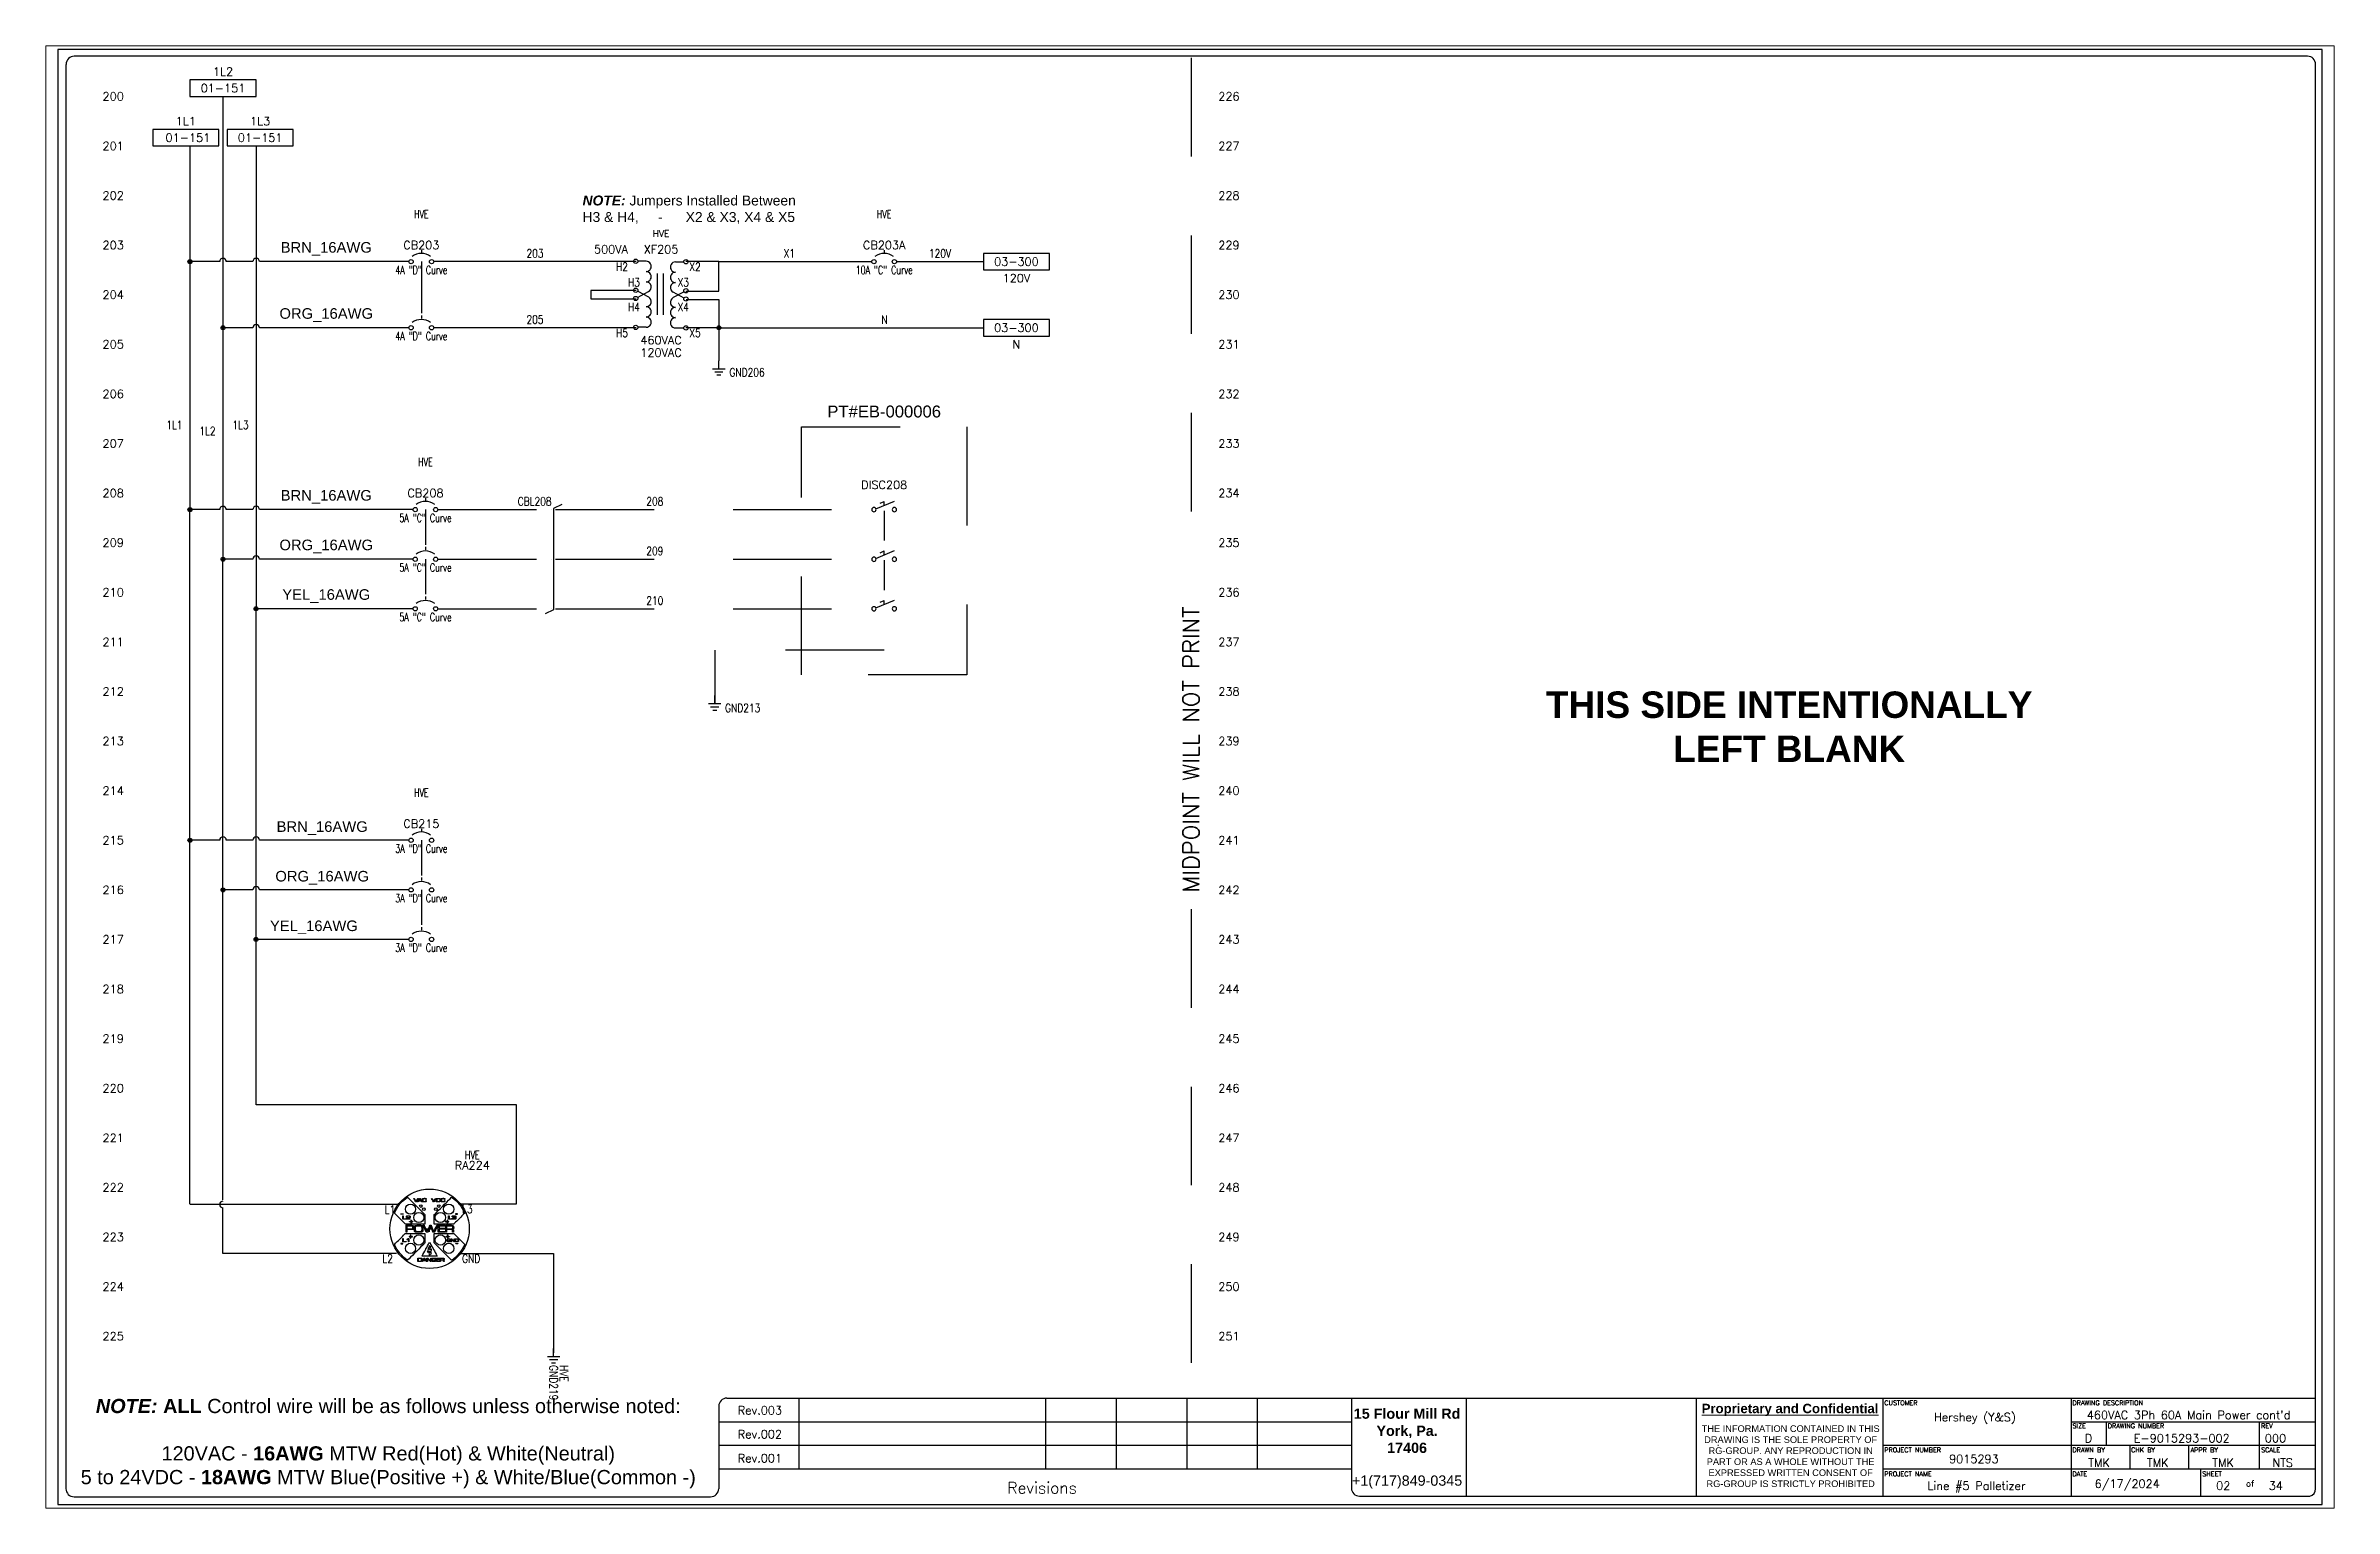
# Paper-space layout 'Layout1' of a CAD drawing. Header units: inches. Extents: x 0.2 to 10.3, y 0.8 to 7.2.
# The model-space entities are those that its viewports show. They can reach past a viewport. Long polylines and large blocks are cut down to what shows.
import ezdxf
from ezdxf.enums import TextEntityAlignment as Align

# ---------------------------------------------------------------- set-up
doc = ezdxf.new("R2010")
doc.units = ezdxf.units.IN
doc.header["$MEASUREMENT"] = 0
doc.linetypes.add('HIDDEN2', pattern=[0.1875, 0.125, -0.0625])
for name, color, linetype in [('BRN_14AWG', 44, 'Continuous'), ('BRN_16AWG', 44, 'Continuous'), ('BRN_6AWG', 44, 'Continuous'), ('DESC', 150, 'Continuous'), ('GRN_14AWG', 3, 'Continuous'), ('GRN_16AWG', 3, 'Continuous'), ('LINK', 9, 'Continuous'), ('LOC', 8, 'Continuous'), ('LOCBOX', 3, 'HIDDEN2'), ('MISC', 7, 'Continuous'), ('ORG_14AWG', 40, 'Continuous'), ('ORG_16AWG', 40, 'Continuous'), ('ORG_6AWG', 40, 'Continuous'), ('RED_14AWG', 1, 'Continuous'), ('SYMS', 7, 'Continuous'), ('TAGS', 1, 'Continuous'), ('TB_LABELS', 1, 'Continuous'), ('TERMS', 3, 'Continuous'), ('WHT_14AWG', 7, 'Continuous'), ('WIRENO', 3, 'Continuous'), ('WIRES', 7, 'Continuous'), ('XREF', 7, 'Continuous'), ('YEL_14AWG', 2, 'Continuous'), ('YEL_16AWG', 2, 'Continuous'), ('YEL_6AWG', 2, 'Continuous')]:
    doc.layers.add(name, color=color, linetype=linetype)
doc.layers.add('MidPoint', color=210, linetype='HIDDEN2', plot=False)
doc.styles.add('Annotative', font='arial.ttf')
doc.styles.add('Fields', font='simplex.shx', dxfattribs={"height": 0.185})
doc.styles.get("Standard").update_dxf_attribs({"font": 'arial.ttf'})
doc.styles.add('Title_Block', font='simplex.shx', dxfattribs={"height": 0.185})
doc.styles.add('WD', font='romans.shx', dxfattribs={"height": 0.185})

psp = doc.layouts.get("Layout1")

msp = doc.modelspace()

# ---------------------------------------------------------------- texts
at = {"style": 'WD'}
for s, p in [('201', (1, 20.5)), ('227', (17.875, 20.5)), ('202', (1, 19.75)), ('228', (17.875, 19.75)), ('203', (1, 19)), ('229', (17.875, 19)), ('204', (1, 18.25)), ('230', (17.875, 18.25)), ('205', (1, 17.5)), ('231', (17.875, 17.5)), ('206', (1, 16.75)), ('232', (17.875, 16.75)), ('207', (1, 16)), ('233', (17.875, 16)), ('208', (1, 15.25)), ('234', (17.875, 15.25)), ('209', (1, 14.5)), ('235', (17.875, 14.5)), ('210', (1, 13.75)), ('236', (17.875, 13.75)), ('211', (1, 13)), ('237', (17.875, 13)), ('212', (1, 12.25)), ('238', (17.875, 12.25)), ('213', (1, 11.5)), ('239', (17.875, 11.5)), ('214', (1, 10.75)), ('240', (17.875, 10.75)), ('215', (1, 10)), ('241', (17.875, 10)), ('216', (1, 9.25)), ('242', (17.875, 9.25)), ('217', (1, 8.5)), ('243', (17.875, 8.5)), ('218', (1, 7.75)), ('244', (17.875, 7.75)), ('219', (1, 7)), ('245', (17.875, 7)), ('220', (1, 6.25)), ('246', (17.875, 6.25)), ('221', (1, 5.5)), ('247', (17.875, 5.5)), ('222', (1, 4.75)), ('248', (17.875, 4.75)), ('223', (1, 4)), ('249', (17.875, 4)), ('224', (1, 3.25)), ('250', (17.875, 3.25)), ('225', (1, 2.5)), ('251', (17.875, 2.5))]:
    msp.add_text(s, height=0.125, dxfattribs=at).set_placement(p, align=Align.MIDDLE_RIGHT)
at = {"attachment_point": 1}
for s, width, gutter_width, insert, char_height in [('{\\fArial|b1|i1|c0|p34;NOTE: }Jumpers Installed Between H3 & H4,     -      X2 & X3, X4 & X5', 3.26309, 1, (7.938, 19.75), 0.15), ('\\pxqc;{\\fArial|b1|i0|c0|p34;THIS SIDE INTENTIONALLY\\PLEFT BLANK}', 15, 1, (18.688, 12.25), 0.4), ('\\pxqc;{\\fArial|b1|i1|c0|p34;NOTE:} {\\fArial|b1|i0|c0|p34;ALL} Control wire will be as follows unless otherwise noted:\\P\\P120VAC - {\\fArial|b1|i0|c0|p34;16AWG} MTW Red(Hot) & White(Neutral)\\P5 to 24VDC - {\\fArial|b1|i0|c0|p34;18AWG} MTW Blue(Positive +) & White/Blue(Common -)', 9.875, 0.9, (0.062, 1.552), 0.215)]:
    msp.add_mtext_dynamic_manual_height_columns(s, width=width, gutter_width=gutter_width, heights=[0], dxfattribs=dict(at, insert=insert, char_height=char_height))
at = {"layer": 'LOCBOX'}
msp.add_text('PT#EB-000006', height=0.18, dxfattribs=at).set_placement((12.5, 16.34), align=Align.BOTTOM_CENTER)
at = {"layer": 'MISC', "char_height": 0.16, "attachment_point": 8}
for s, insert in [('\\W1.00;BRN_16AWG', (4.062, 18.84)), ('\\W1.00;ORG_16AWG', (4.062, 17.84)), ('\\W1.00;BRN_16AWG', (4.062, 15.09)), ('\\W1.00;ORG_16AWG', (4.062, 14.34)), ('\\W1.00;YEL_16AWG', (4.062, 13.59)), ('\\W1.00;BRN_16AWG', (4, 10.08)), ('\\W1.00;ORG_16AWG', (4, 9.33)), ('\\W1.00;YEL_16AWG', (3.875, 8.58))]:
    msp.add_mtext(s, dxfattribs=dict(at, insert=insert))

# ---------------------------------------------------------------- blocks, each defined once
blk = doc.blocks.new('RG_Master_Ver_4_2_2')
at = {"color": 3}
for p, q in [((34.028, 21.856), (0.25, 21.856)), ((0.125, 21.734), (0.125, 0.194)), ((34.15, 0.194), (34.15, 21.734)), ((9.998, 1.441), (9.998, 0.194)), ((10.12, 1.563), (34.15, 1.563)), ((11.207, 1.563), (11.207, 0.496)), ((14.942, 1.563), (14.942, 0.496)), ((16.009, 1.563), (16.009, 0.496)), ((17.076, 1.563), (17.076, 0.496)), ((18.143, 1.563), (18.143, 0.496)), ((19.566, 1.563), (19.566, 0.203)), ((21.3, 1.563), (21.3, 0.072)), ((24.781, 1.562), (24.781, 0.072)), ((27.605, 1.563), (27.605, 0.072)), ((30.451, 1.563), (30.451, 0.072)), ((9.998, 1.207), (19.566, 1.207)), ((30.451, 1.207), (34.15, 1.207)), ((30.984, 1.207), (30.984, 0.852)), ((33.297, 1.207), (33.297, 0.852)), ((9.998, 0.852), (19.566, 0.852)), ((25.107, 0.852), (25.117, 0.852)), ((27.605, 0.852), (34.15, 0.852)), ((27.959, 0.852), (27.961, 0.852)), ((31.34, 0.852), (31.34, 0.496)), ((32.229, 0.852), (32.229, 0.496)), ((33.297, 0.852), (33.297, 0.496)), ((9.998, 0.496), (19.566, 0.496)), ((27.605, 0.496), (34.15, 0.496)), ((32.407, 0.496), (32.407, 0.085)), ((0.247, 0.072), (9.875, 0.072)), ((19.689, 0.081), (34.062, 0.081))]:
    blk.add_line(p, q, dxfattribs=at)
blk.add_lwpolyline([(0, -0.044), (34.25, -0.044), (34.25, 21.956), (0, 21.956)], close=True, dxfattribs=at)
for centre, radius, start, end in [((0.25, 21.734), 0.122, 90, 180), ((34.028, 21.734), 0.122, 0, 90), ((10.12, 1.441), 0.122, 90, 180), ((0.247, 0.194), 0.122, 180, 270), ((9.875, 0.194), 0.122, 270, 360), ((19.689, 0.203), 0.122, 180, 270), ((34.035, 0.192), 0.115, 283.6956, 0.7965)]:
    blk.add_arc(centre, radius, start, end, dxfattribs=at)
at = {"layer": 'MidPoint'}
for p, q in [((17.141, 21.831), (17.141, 14.331)), ((17.141, 8.956), (17.141, 1.581))]:
    blk.add_line(p, q, dxfattribs=at)
at = {"style": 'Title_Block'}
for s, width, heights, insert, char_height, attachment_point in [('\\pxqc;Rev.003', 1.24498, [0], (9.998, 1.442), 0.125, 1), ('\\pxqc;Rev.002', 1.24498, [0], (9.998, 1.08), 0.125, 1), ('\\pxqc;Rev.001', 1.24498, [0], (9.998, 0.717), 0.125, 1), ('\\pxqc;Revisions', 9.42628, [0.392], (14.889, 0.206), 0.17145, 5)]:
    blk.add_mtext_dynamic_manual_height_columns(s, width=width, gutter_width=0.857, heights=heights, dxfattribs=dict(at, insert=insert, char_height=char_height, attachment_point=attachment_point))
at = {"color": 3, "insert": (20.409, 1.406), "char_height": 0.14228, "attachment_point": 2}
blk.add_mtext_dynamic_manual_height_columns('{\\fArial|b1|i0|c0|p34;\\H1.08937x;15 Flour Mill Rd\\PYork, Pa. \\P17406}\\P\\P{\\H1.08937x;+1(717)849-0345}', width=1.73509, gutter_width=0.69, heights=[0], dxfattribs=at)
at = {"color": 3, "linetype": 'Continuous', "lineweight": 20, "insert": (26.201, 1.478), "char_height": 0.14228, "width": 2.80179, "attachment_point": 2, "style": 'Annotative'}
blk.add_mtext('{\\fArial|b1|i0|c0|p34;\\LProprietary and Confidential}', dxfattribs=at)
at = {"color": 3, "insert": (26.21, 1.152), "char_height": 0.1, "width": 2.78538, "attachment_point": 2, "style": 'Annotative'}
blk.add_mtext('THE INFORMATION CONTAINED IN THIS DRAWING IS THE SOLE PROPERTY OF RG-GROUP. ANY REPRODUCTION IN PART OR AS A WHOLE WITHOUT THE EXPRESSED WRITTEN CONSENT OF RG-GROUP IS STRICTLY PROHIBITED', dxfattribs=at)
at = {"insert": (30.807, 0.331), "char_height": 0.125, "attachment_point": 1, "style": 'Fields'}
blk.add_mtext('6/17/2024', dxfattribs=at)
at = {"style": 'Fields'}
for tag, p in [('DESCRIPTION_3', (13.116, 1.307)), ('DRN_3', (15.472, 1.307)), ('CHK_3', (16.529, 1.307)), ('APP_3', (17.552, 1.307)), ('DATE_3', (18.829, 1.307)), ('DESCRIPTION_2', (13.116, 0.951)), ('DRN_2', (15.472, 0.951)), ('CHK_2', (16.529, 0.951)), ('APP_2', (17.552, 0.951)), ('DATE_2', (18.829, 0.951)), ('CUSTOMER', (28.997, 1.214)), ('DRAWING_DESC', (32.229, 1.246)), ('DRAWING_#', (32.125, 0.894)), ('DESCRIPTION_1', (13.116, 0.596)), ('DRN_1', (15.472, 0.596)), ('CHK_1', (16.529, 0.596)), ('APP_1', (17.552, 0.596)), ('DATE_1', (18.829, 0.596)), ('PROJECT_#', (28.981, 0.581)), ('SIZE', (30.715, 0.894)), ('REV', (33.543, 0.894)), ('DRN_BY', (30.875, 0.524)), ('CHK_BY', (31.762, 0.524)), ('APP_BY', (32.75, 0.524)), ('SCALE', (33.652, 0.524)), ('PROJECT_NAME', (29.021, 0.176)), ('SHEETNUM', (32.753, 0.176)), ('TTL_SHTS', (33.547, 0.176))]:
    blk.add_attdef(tag, text='', height=0.125, dxfattribs=at).set_placement(p, align=Align.CENTER)
at = {"style": 'Fields', "flags": 9}
blk.add_attdef('WD_TB', (9.953, 0.194), '', height=0.0638, dxfattribs=at)
at = {"layer": 'MidPoint', "insert": (17.016, 9.206), "char_height": 0.25, "attachment_point": 1, "rotation": 90, "style": 'Fields'}
blk.add_mtext_dynamic_manual_height_columns('MIDPOINT WILL NOT PRINT', width=5.375, gutter_width=0.575, heights=[0], dxfattribs=at)
at = {"layer": 'TB_LABELS', "style": 'WD'}
for s, height, p in [('CUSTOMER', 0.0711, (27.627, 1.528)), ('DRAWING DESCRIPTION', 0.07114, (30.472, 1.528)), ('SIZE', 0.0711, (30.472, 1.179)), ('DRAWING NUMBER', 0.07114, (31.006, 1.179)), ('REV', 0.0711, (33.325, 1.179)), ('PROJECT NUMBER', 0.07114, (27.627, 0.816)), ('DRAWN BY', 0.0711, (30.472, 0.816)), ('CHK BY', 0.0711, (31.359, 0.816)), ('APPR BY', 0.0711, (32.258, 0.816)), ('SCALE', 0.0711, (33.325, 0.816)), ('PROJECT NAME', 0.07114, (27.627, 0.453)), ('DATE', 0.0711, (30.472, 0.453)), ('SHEET', 0.0711, (32.436, 0.453)), ('of', 0.0925, (33.098, 0.318))]:
    blk.add_text(s, height=height, dxfattribs=at).set_placement(p, align=Align.TOP_LEFT)
blk = doc.blocks.new('WD_MLRH')
at = {"style": 'WD'}
blk.add_attdef('RUNGFIRST', text='', height=0.125, dxfattribs=at).set_placement((-0.25, 0), align=Align.MIDDLE_RIGHT)
at = {"style": 'WD', "flags": 1}
for tag, p in [('WIRE-START', (-0.25, -0.356)), ('RUNGHORV', (-0.25, -0.127)), ('WIREMODE', (-0.25, -0.281)), ('RUNGDIST', (-0.25, -0.2)), ('RUNGCNT', (-0.25, -0.237)), ('RUNGINC', (-0.25, -0.163)), ('WIREFMT', (-0.25, -0.321)), ('WIRE-GSUF', (-0.25, -0.396)), ('PH3SPACE', (-0.25, -0.437))]:
    blk.add_attdef(tag, text='', height=0.025, dxfattribs=at).set_placement(p, align=Align.RIGHT)
blk = doc.blocks.new('HDV1_DEST_TMK')
for p, q in [((0, 0.25), (0, 0)), ((1, 0.25), (0, 0.25)), ((0, 0), (1, 0)), ((1, 0), (1, 0.25))]:
    blk.add_line(p, q)
at = {"style": 'WD'}
for tag, p in [('DESC1', (0.5, 0.3125)), ('XREF', (0.53125, 0.0625))]:
    blk.add_attdef(tag, text='', height=0.125, dxfattribs=at).set_placement(p, align=Align.CENTER)
at = {"style": 'WD', "flags": 1}
blk.add_attdef('SIGCODE', text='', height=0.125, dxfattribs=at).set_placement((0.5, -0.1875), align=Align.CENTER)
blk = doc.blocks.new('HA2D1_REF')
for p, q in [((0, 0.25), (0, 0)), ((1, 0.25), (0, 0.25)), ((0, 0), (1, 0)), ((1, 0), (1, 0.25))]:
    blk.add_line(p, q)
at = {"style": 'WD'}
for tag, p in [('DESC1', (0.5, 0.3125)), ('XREF', (0.5, 0.0625))]:
    blk.add_attdef(tag, text='', height=0.125, dxfattribs=at).set_placement(p, align=Align.CENTER)
at = {"style": 'WD', "flags": 1}
blk.add_attdef('SIGCODE', text='', height=0.125, dxfattribs=at).set_placement((0.5, -0.1875), align=Align.CENTER)
blk = doc.blocks.new('HXF1_CONTROL_001')
for p, q in [((0.899, 1.507), (0.775, 1.507)), ((1.345, 1.497), (1.469, 1.497)), ((0.771, 0.959), (0.936, 1.047)), ((0.772, 1.054), (0.936, 0.966)), ((1.071, 0.694), (1.071, 1.319)), ((1.165, 0.694), (1.165, 1.319)), ((1.473, 1.044), (1.308, 0.956)), ((1.473, 0.949), (1.308, 1.037)), ((0.899, 0.507), (0.775, 0.507)), ((1.345, 0.497), (1.469, 0.497))]:
    blk.add_line(p, q)
for centre in [(0.743, 1.506), (1.501, 1.498), (0.743, 1.068), (1.501, 1.06), (0.743, 0.943), (1.501, 0.935), (0.743, 0.506), (1.501, 0.498)]:
    blk.add_circle(centre, 0.0322)
for centre, start, end in [((0.899, 1.429), 270, 90.001), ((1.345, 1.418), 89.999, 270), ((0.899, 1.272), 270, 90.001), ((0.899, 1.116), 298.0713, 90.001), ((1.345, 1.262), 89.999, 270), ((1.345, 1.106), 89.999, 241.9287), ((0.899, 0.897), 269.999, 61.9287), ((0.899, 0.741), 269.999, 90), ((1.345, 0.887), 118.0713, 270.001), ((1.345, 0.731), 90, 270.001), ((0.899, 0.585), 269.999, 90), ((1.345, 0.575), 90, 270.001)]:
    blk.add_arc(centre, 0.0781, start, end)
at = {"style": 'WD'}
blk.add_attdef('RATING1', text='', height=0.125, dxfattribs=at).set_placement((0.625, 1.625), align=Align.RIGHT)
for tag, height, p in [('TAG1', 0.125, (1.125, 1.625)), ('LOC', 0.1, (1.125, 1.875)), ('DESC1', 0.125, (1.125, 0.25)), ('DESC2', 0.125, (1.125, 0.125)), ('INST', 0.1, (1.125, 0))]:
    blk.add_attdef(tag, text='', height=height, dxfattribs=at).set_placement(p, align=Align.CENTER)
at = {"style": 'WD', "width": 0.8}
for tag, p in [('TERM01', (0.445, 1.485)), ('TERM05', (1.555, 1.485)), ('TERM04', (0.445, 0.485)), ('TERM08', (1.555, 0.485))]:
    blk.add_attdef(tag, text='', height=0.125, dxfattribs=at).set_placement(p, align=Align.TOP_LEFT)
at = {"style": 'WD'}
for tag, p, height, flags in [('X4TERM01', (0.75, 1.5), 0.005, 1), ('FAMILY', (1.467, 1.385), 0.01, 9), ('X1TERM05', (1.5, 1.5), 0.005, 1), ('X4TERM02', (0.747, 1.064), 0.005, 1), ('X1TERM06', (1.5, 1.054), 0.005, 1), ('X4TERM03', (0.75, 0.943), 0.005, 1), ('X1TERM07', (1.503, 0.93), 0.005, 1), ('X4TERM04', (0.75, 0.5), 0.005, 1), ('X1TERM08', (1.5, 0.5), 0.005, 1)]:
    blk.add_attdef(tag, p, '', height=height, dxfattribs=dict(at, flags=flags))
at = {"style": 'WD', "width": 0.8}
for tag, p in [('TERM02', (0.625, 1.125)), ('TERM06', (1.375, 1.125)), ('TERM03', (0.625, 0.75)), ('TERM07', (1.375, 0.75))]:
    blk.add_attdef(tag, p, '', height=0.125, dxfattribs=at)
at = {"linetype": 'Continuous', "style": 'WD', "flags": 9}
for tag, p in [('ASSYCODE', (1.49, 1.319)), ('MFG', (1.49, 1.337)), ('CAT', (1.492, 1.356))]:
    blk.add_attdef(tag, text='', height=0.01, dxfattribs=at).set_placement(p, align=Align.CENTER)
blk = doc.blocks.new('WDDOT')
for radius in [0.03, 0.0187, 0.00929]:
    blk.add_circle((0, 0), radius)
blk = doc.blocks.new('HCB1')
blk.add_line((0, 0.173), (0, 0.126))
for centre in [(-0.155, 0), (0.155, 0)]:
    blk.add_circle(centre, 0.0322)
blk.add_arc((0, -0.109), 0.234, 53.1301, 126.8699)
at = {"style": 'WD', "width": 0.7}
for tag, p in [('INST', (0, 0.826)), ('LOC', (0, 0.656)), ('DESC1', (0, 0.5)), ('DESC2', (0, 0.344)), ('RATING1', (0, -0.188)), ('XREF', (0, -0.344))]:
    blk.add_attdef(tag, text='', height=0.125, dxfattribs=at).set_placement(p, align=Align.CENTER)
at = {"style": 'WD'}
blk.add_attdef('TAG1', text='', height=0.125, dxfattribs=at).set_placement((0, 0.188), align=Align.CENTER)
for tag, p, height, flags in [('X4TERM01', (-0.188, 0), 0.0125, 1), ('X1TERM02', (0.188, 0), 0.0125, 1), ('FAMILY', (0.205, 0.152), 0.01, 9), ('CONTACT', (0.205, 0.133), 0.01, 9)]:
    blk.add_attdef(tag, p, '', height=height, dxfattribs=dict(at, flags=flags))
for tag, p in [('X2LINK', (0, 0.219)), ('X8LINK', (0, 0))]:
    blk.add_attdef(tag, p, '', height=0.01, dxfattribs=at)
at = {"linetype": 'Continuous', "style": 'WD', "flags": 9}
for tag, p in [('ASSYCODE', (0.219, 0.062)), ('MFG', (0.228, 0.089)), ('CAT', (0.23, 0.108))]:
    blk.add_attdef(tag, text='', height=0.01, dxfattribs=at).set_placement(p, align=Align.CENTER)
at = {"linetype": 'Continuous', "style": 'WD', "flags": 8}
blk.add_attdef('TERM01', text='', height=0.125, dxfattribs=at).set_placement((-0.25, -0.031), align=Align.TOP_RIGHT)
blk.add_attdef('TERM02', text='', height=0.125, dxfattribs=at).set_placement((0.25, -0.031), align=Align.TOP_LEFT)
blk = doc.blocks.new('HCB2')
at = {"linetype": 'HIDDEN2'}
blk.add_line((0, 0.187), (0, 0.141), dxfattribs=at)
for centre in [(-0.155, 0), (0.155, 0)]:
    blk.add_circle(centre, 0.0322)
blk.add_arc((0, -0.109), 0.234, 53.1301, 126.8699)
at = {"style": 'WD', "width": 0.7}
for tag, p in [('INST', (0, 0.863)), ('LOC', (0, 0.693)), ('DESC1', (0, 0.537)), ('DESC2', (0, 0.38)), ('RATING1', (0, -0.188)), ('XREF', (0, -0.344))]:
    blk.add_attdef(tag, text='', height=0.125, dxfattribs=at).set_placement(p, align=Align.CENTER)
at = {"style": 'WD'}
blk.add_attdef('TAG2', text='', height=0.125, dxfattribs=at).set_placement((0, 0.224), align=Align.CENTER)
for tag, p, height, flags in [('X4TERM01', (-0.188, 0), 0.0125, 1), ('FAMILY', (0.054, 0.183), 0.01, 9), ('CONTACT', (0.054, 0.159), 0.01, 9), ('X1TERM02', (0.188, 0), 0.0125, 1)]:
    blk.add_attdef(tag, p, '', height=height, dxfattribs=dict(at, flags=flags))
for tag, p in [('X2LINK', (0, 0.219)), ('X8LINK', (0, 0))]:
    blk.add_attdef(tag, p, '', height=0.01, dxfattribs=at)
at = {"linetype": 'Continuous', "style": 'WD', "flags": 8}
blk.add_attdef('TERM01', text='', height=0.125, dxfattribs=at).set_placement((-0.25, -0.031), align=Align.TOP_RIGHT)
blk.add_attdef('TERM02', text='', height=0.125, dxfattribs=at).set_placement((0.25, -0.031), align=Align.TOP_LEFT)
blk = doc.blocks.new('HA2S1_REF')
for p, q in [((0, 0.25), (0, 0)), ((1, 0.25), (0, 0.25)), ((0, 0), (1, 0)), ((1, 0), (1, 0.25))]:
    blk.add_line(p, q)
at = {"style": 'WD', "flags": 1}
blk.add_attdef('SIGCODE', text='', height=0.125, dxfattribs=at).set_placement((0.5, 0.3125), align=Align.CENTER)
at = {"style": 'WD'}
for tag, p in [('XREF', (0.5, 0.0625)), ('DESC1', (0.5, -0.1875))]:
    blk.add_attdef(tag, text='', height=0.125, dxfattribs=at).set_placement(p, align=Align.CENTER)
blk = doc.blocks.new('HDS11')
for p, q in [((0.126, 0.013), (-0.156, 0.13)), ((0, 0.065), (0, 0.125)), ((0.062, 0.099), (0, 0.125))]:
    blk.add_line(p, q)
for centre in [(-0.155, 0), (0.155, 0)]:
    blk.add_circle(centre, 0.0322)
at = {"style": 'WD', "width": 0.7}
for tag, p in [('INST', (0, 0.625)), ('LOC', (0, 0.469)), ('RATING1', (0, 0.156)), ('DESC1', (0, -0.406)), ('XREF', (0, -0.236)), ('DESC2', (0, -0.562))]:
    blk.add_attdef(tag, text='', height=0.125, dxfattribs=at).set_placement(p, align=Align.CENTER)
at = {"style": 'WD'}
blk.add_attdef('TAG1', text='', height=0.125, dxfattribs=at).set_placement((0, 0.312), align=Align.CENTER)
for tag, p in [('X2LINK', (0, 0.438)), ('X8LINK', (0, -0.016))]:
    blk.add_attdef(tag, p, '', height=0.01, dxfattribs=at)
for tag, p, height, flags in [('X4TERM01', (-0.188, 0), 0.0125, 1), ('X1TERM02', (0.188, 0), 0.0125, 1), ('FAMILY', (0.206, 0.131), 0.01, 9), ('CONTACT', (0.206, 0.04), 0.01, 9)]:
    blk.add_attdef(tag, p, '', height=height, dxfattribs=dict(at, flags=flags))
at = {"linetype": 'Continuous', "style": 'WD', "flags": 9}
for tag, p in [('ASSYCODE', (0.219, 0.062)), ('MFG', (0.228, 0.089)), ('CAT', (0.23, 0.108))]:
    blk.add_attdef(tag, text='', height=0.01, dxfattribs=at).set_placement(p, align=Align.CENTER)
at = {"linetype": 'Continuous', "style": 'WD', "flags": 8}
blk.add_attdef('TERM01', text='', height=0.125, dxfattribs=at).set_placement((-0.25, -0.031), align=Align.TOP_RIGHT)
blk.add_attdef('TERM02', text='', height=0.125, dxfattribs=at).set_placement((0.25, -0.031), align=Align.TOP_LEFT)
blk = doc.blocks.new('HDS21')
for p, q in [((0.126, 0.013), (-0.156, 0.13)), ((0, 0.065), (0, 0.125)), ((0.062, 0.099), (0, 0.125))]:
    blk.add_line(p, q)
for centre in [(-0.155, 0), (0.155, 0)]:
    blk.add_circle(centre, 0.0322)
at = {"style": 'WD', "width": 0.7}
for tag, p in [('INST', (0, 0.625)), ('LOC', (0, 0.469)), ('RATING1', (0, 0.156)), ('DESC1', (0, -0.406)), ('XREF', (0, -0.236)), ('DESC2', (0, -0.562))]:
    blk.add_attdef(tag, text='', height=0.125, dxfattribs=at).set_placement(p, align=Align.CENTER)
at = {"style": 'WD'}
blk.add_attdef('TAG2', text='', height=0.125, dxfattribs=at).set_placement((0, 0.312), align=Align.CENTER)
for tag, p, height, flags in [('X4TERM01', (-0.188, 0), 0.0125, 1), ('X1TERM02', (0.188, 0), 0.0125, 1), ('FAMILY', (0.206, 0.131), 0.01, 9), ('CONTACT', (0.206, 0.103), 0.01, 9)]:
    blk.add_attdef(tag, p, '', height=height, dxfattribs=dict(at, flags=flags))
for tag, p in [('X2LINK', (0, 0.281)), ('X8LINK', (0, -0.016))]:
    blk.add_attdef(tag, p, '', height=0.01, dxfattribs=at)
at = {"linetype": 'Continuous', "style": 'WD', "flags": 8}
blk.add_attdef('TERM01', text='', height=0.125, dxfattribs=at).set_placement((-0.25, -0.031), align=Align.TOP_RIGHT)
blk.add_attdef('TERM02', text='', height=0.125, dxfattribs=at).set_placement((0.25, -0.031), align=Align.TOP_LEFT)
blk = doc.blocks.new('HDV1_GND_TMK')
for p, q in [((0.094, 0.125), (-0.094, 0.125)), ((0.062, 0.078), (-0.062, 0.078)), ((0.031, 0.031), (-0.031, 0.031)), ((0, 0.125), (0, 0.25))]:
    blk.add_line(p, q)
at = {"style": 'WD', "width": 0.8}
for tag, p in [('INST', (0.16, 0.39)), ('TAG1', (0.16, 0.077)), ('LOC', (0.16, 0.233)), ('DESC1', (0.16, -0.079))]:
    blk.add_attdef(tag, text='', height=0.125, dxfattribs=at).set_placement(p, align=Align.MIDDLE_LEFT)
at = {"style": 'WD', "flags": 1}
blk.add_attdef('X2TERM01', (0, 0.25), '', height=0.005, dxfattribs=at)
for tag in ['ASSYCODE', 'CAT', 'MFG', 'FAMILY']:
    blk.add_attdef(tag, (0.535, -0.048), '', height=0.01, rotation=270, dxfattribs=at)
blk = doc.blocks.new('GRACE_VOLT_MON_460')
at = {"linetype": 'ByBlock'}
for p, q in [((0.455, 0.749), (0.545, 0.749)), ((0.5, 0.704), (0.5, 0.795))]:
    blk.add_line(p, q, dxfattribs=at)
blk.add_circle((0.5, 0.749), 0.6, dxfattribs=at)
for centre, major_axis in [((0.211, 1.046), (0, 0.0775)), ((0.369, 1.093), (0, 0.0194)), ((0.413, 1.047), (0, 0.0194)), ((0.594, 1.047), (0, 0.0194)), ((0.638, 1.093), (0, 0.0194)), ((0.789, 1.046), (0, 0.0775)), ((0.337, 0.92), (0, 0.0775)), ((0.663, 0.92), (0, 0.0775)), ((0.211, 0.453), (0, 0.0775)), ((0.337, 0.579), (0, 0.0775)), ((0.663, 0.579), (0, 0.0775)), ((0.789, 0.453), (0, 0.0775))]:
    blk.add_ellipse(centre, major_axis=major_axis, ratio=1, dxfattribs=at)
for points in [[(-0.031, 0.986), (-0.031, 0.986), (0.012, 1.083), (0.081, 1.166), (0.167, 1.226)], [(0.167, 1.226), (0.167, 1.226), (0.167, 1.226), (0.167, 1.226), (0.167, 1.226)], [(0.167, 1.226), (0.167, 1.226), (0.43, 0.963), (0.43, 0.963)], [(0.289, 1.157), (0.289, 1.157), (0.289, 1.157), (0.26, 1.209), (0.26, 1.209)], [(0.26, 1.209), (0.26, 1.209), (0.268, 1.209), (0.268, 1.209)], [(0.268, 1.209), (0.268, 1.209), (0.268, 1.209), (0.294, 1.164), (0.294, 1.164)], [(0.3, 1.157), (0.3, 1.157), (0.3, 1.157), (0.289, 1.157), (0.289, 1.157)], [(0.294, 1.164), (0.294, 1.164), (0.294, 1.164), (0.296, 1.164), (0.296, 1.164)], [(0.296, 1.164), (0.296, 1.164), (0.296, 1.164), (0.321, 1.209), (0.321, 1.209)], [(0.329, 1.209), (0.329, 1.209), (0.329, 1.209), (0.3, 1.157), (0.3, 1.157)], [(0.318, 1.157), (0.318, 1.157), (0.318, 1.157), (0.347, 1.209), (0.347, 1.209)], [(0.325, 1.157), (0.325, 1.157), (0.325, 1.157), (0.318, 1.157), (0.318, 1.157)], [(0.321, 1.209), (0.321, 1.209), (0.321, 1.209), (0.329, 1.209), (0.329, 1.209)], [(0.332, 1.168), (0.332, 1.168), (0.332, 1.168), (0.325, 1.157), (0.325, 1.157)], [(0.374, 1.168), (0.374, 1.168), (0.374, 1.168), (0.332, 1.168), (0.332, 1.168)], [(0.352, 1.203), (0.352, 1.203), (0.352, 1.203), (0.335, 1.174), (0.335, 1.174)], [(0.335, 1.174), (0.335, 1.174), (0.335, 1.174), (0.371, 1.174), (0.371, 1.174)], [(0.347, 1.209), (0.347, 1.209), (0.347, 1.209), (0.358, 1.209), (0.358, 1.209)], [(0.354, 1.203), (0.354, 1.203), (0.354, 1.203), (0.352, 1.203), (0.352, 1.203)], [(0.371, 1.174), (0.371, 1.174), (0.354, 1.203), (0.354, 1.203)], [(0.358, 1.209), (0.358, 1.209), (0.358, 1.209), (0.388, 1.157), (0.388, 1.157)], [(0.38, 1.157), (0.38, 1.157), (0.374, 1.168), (0.374, 1.168)], [(0.388, 1.157), (0.388, 1.157), (0.388, 1.157), (0.38, 1.157), (0.38, 1.157)], [(0.389, 1.182), (0.389, 1.182), (0.389, 1.191), (0.39, 1.197), (0.391, 1.201)], [(0.391, 1.164), (0.391, 1.164), (0.39, 1.168), (0.389, 1.174), (0.389, 1.182)], [(0.391, 1.201), (0.391, 1.201), (0.392, 1.205), (0.395, 1.208), (0.4, 1.208)], [(0.399, 1.158), (0.399, 1.158), (0.395, 1.159), (0.393, 1.161), (0.391, 1.164)], [(0.397, 1.196), (0.397, 1.196), (0.396, 1.193), (0.396, 1.19), (0.396, 1.185)], [(0.396, 1.185), (0.396, 1.185), (0.396, 1.183), (0.396, 1.18), (0.396, 1.177)], [(0.396, 1.177), (0.396, 1.177), (0.397, 1.173), (0.397, 1.171), (0.397, 1.17)], [(0.399, 1.201), (0.399, 1.201), (0.398, 1.2), (0.397, 1.198), (0.397, 1.196)], [(0.397, 1.17), (0.397, 1.17), (0.397, 1.168), (0.398, 1.166), (0.399, 1.165)], [(0.406, 1.203), (0.406, 1.203), (0.402, 1.202), (0.4, 1.202), (0.399, 1.201)], [(0.399, 1.165), (0.399, 1.165), (0.4, 1.165), (0.402, 1.164), (0.404, 1.164)], [(0.423, 1.157), (0.423, 1.157), (0.411, 1.157), (0.403, 1.157), (0.399, 1.158)], [(0.4, 1.208), (0.4, 1.208), (0.405, 1.209), (0.412, 1.21), (0.422, 1.21)], [(0.404, 1.164), (0.404, 1.164), (0.408, 1.163), (0.413, 1.163), (0.421, 1.163)], [(0.421, 1.203), (0.421, 1.203), (0.414, 1.203), (0.409, 1.203), (0.406, 1.203)], [(0.439, 1.202), (0.439, 1.202), (0.437, 1.203), (0.431, 1.203), (0.421, 1.203)], [(0.421, 1.163), (0.421, 1.163), (0.423, 1.163), (0.426, 1.163), (0.43, 1.163)], [(0.422, 1.21), (0.422, 1.21), (0.431, 1.21), (0.437, 1.209), (0.441, 1.208)], [(0.442, 1.158), (0.442, 1.158), (0.438, 1.157), (0.432, 1.157), (0.423, 1.157)], [(0.43, 1.163), (0.43, 1.163), (0.433, 1.164), (0.435, 1.164), (0.436, 1.164)], [(0.436, 1.164), (0.436, 1.164), (0.438, 1.164), (0.44, 1.164), (0.441, 1.165)], [(0.442, 1.199), (0.442, 1.199), (0.442, 1.2), (0.441, 1.201), (0.439, 1.202)], [(0.441, 1.208), (0.441, 1.208), (0.443, 1.208), (0.445, 1.207), (0.446, 1.206)], [(0.441, 1.165), (0.441, 1.165), (0.442, 1.166), (0.442, 1.166), (0.443, 1.167)], [(0.443, 1.194), (0.443, 1.194), (0.443, 1.196), (0.443, 1.198), (0.442, 1.199)], [(0.449, 1.165), (0.449, 1.165), (0.449, 1.161), (0.446, 1.159), (0.442, 1.158)], [(0.443, 1.192), (0.443, 1.192), (0.443, 1.193), (0.443, 1.194), (0.443, 1.194)], [(0.45, 1.192), (0.45, 1.192), (0.45, 1.192), (0.443, 1.192), (0.443, 1.192)], [(0.443, 1.167), (0.443, 1.167), (0.443, 1.168), (0.443, 1.171), (0.443, 1.175)], [(0.443, 1.175), (0.443, 1.175), (0.45, 1.175), (0.45, 1.175)], [(0.446, 1.206), (0.446, 1.206), (0.448, 1.204), (0.448, 1.203), (0.449, 1.201)], [(0.449, 1.201), (0.449, 1.201), (0.449, 1.2), (0.449, 1.197), (0.45, 1.192)], [(0.45, 1.175), (0.45, 1.175), (0.45, 1.17), (0.45, 1.167), (0.449, 1.165)], [(0.558, 1.157), (0.558, 1.157), (0.558, 1.157), (0.528, 1.209), (0.528, 1.209)], [(0.528, 1.209), (0.528, 1.209), (0.536, 1.209), (0.536, 1.209)], [(0.536, 1.209), (0.536, 1.209), (0.536, 1.209), (0.562, 1.164), (0.562, 1.164)], [(0.569, 1.157), (0.569, 1.157), (0.569, 1.157), (0.558, 1.157), (0.558, 1.157)], [(0.562, 1.164), (0.562, 1.164), (0.562, 1.164), (0.565, 1.164), (0.565, 1.164)], [(0.565, 1.164), (0.565, 1.164), (0.565, 1.164), (0.59, 1.209), (0.59, 1.209)], [(0.598, 1.209), (0.598, 1.209), (0.598, 1.209), (0.569, 1.157), (0.569, 1.157)], [(0.57, 0.963), (0.57, 0.963), (0.57, 0.963), (0.833, 1.226), (0.833, 1.226)], [(0.59, 1.209), (0.59, 1.209), (0.59, 1.209), (0.598, 1.209), (0.598, 1.209)], [(0.6, 1.209), (0.6, 1.209), (0.6, 1.209), (0.637, 1.209), (0.637, 1.209)], [(0.6, 1.157), (0.6, 1.157), (0.6, 1.209), (0.6, 1.209)], [(0.637, 1.157), (0.637, 1.157), (0.637, 1.157), (0.6, 1.157), (0.6, 1.157)], [(0.607, 1.203), (0.607, 1.203), (0.607, 1.203), (0.607, 1.163), (0.607, 1.163)], [(0.637, 1.203), (0.637, 1.203), (0.637, 1.203), (0.607, 1.203), (0.607, 1.203)], [(0.607, 1.163), (0.607, 1.163), (0.637, 1.163), (0.637, 1.163)], [(0.637, 1.209), (0.637, 1.209), (0.645, 1.209), (0.65, 1.209), (0.653, 1.208)], [(0.646, 1.203), (0.646, 1.203), (0.645, 1.203), (0.642, 1.203), (0.637, 1.203)], [(0.637, 1.163), (0.637, 1.163), (0.642, 1.163), (0.645, 1.163), (0.646, 1.163)], [(0.652, 1.158), (0.652, 1.158), (0.649, 1.157), (0.644, 1.157), (0.637, 1.157)], [(0.652, 1.202), (0.652, 1.202), (0.651, 1.203), (0.649, 1.203), (0.646, 1.203)], [(0.646, 1.163), (0.646, 1.163), (0.647, 1.163), (0.649, 1.164), (0.65, 1.164)], [(0.65, 1.164), (0.65, 1.164), (0.653, 1.165), (0.655, 1.166), (0.656, 1.17)], [(0.655, 1.2), (0.655, 1.2), (0.654, 1.201), (0.653, 1.202), (0.652, 1.202)], [(0.664, 1.168), (0.664, 1.168), (0.662, 1.162), (0.658, 1.159), (0.652, 1.158)], [(0.653, 1.208), (0.653, 1.208), (0.657, 1.208), (0.66, 1.206), (0.662, 1.202)], [(0.658, 1.184), (0.658, 1.184), (0.658, 1.192), (0.657, 1.197), (0.655, 1.2)], [(0.656, 1.17), (0.656, 1.17), (0.658, 1.173), (0.658, 1.177), (0.658, 1.184)], [(0.662, 1.202), (0.662, 1.202), (0.663, 1.2), (0.664, 1.198), (0.665, 1.195)], [(0.665, 1.183), (0.665, 1.183), (0.665, 1.177), (0.665, 1.172), (0.664, 1.168)], [(0.665, 1.195), (0.665, 1.195), (0.665, 1.192), (0.665, 1.188), (0.665, 1.183)], [(0.671, 1.182), (0.671, 1.182), (0.671, 1.191), (0.672, 1.197), (0.673, 1.201)], [(0.673, 1.164), (0.673, 1.164), (0.672, 1.168), (0.671, 1.174), (0.671, 1.182)], [(0.673, 1.201), (0.673, 1.201), (0.674, 1.205), (0.677, 1.208), (0.682, 1.208)], [(0.681, 1.158), (0.681, 1.158), (0.677, 1.159), (0.674, 1.161), (0.673, 1.164)], [(0.679, 1.196), (0.679, 1.196), (0.678, 1.193), (0.678, 1.19), (0.678, 1.185)], [(0.678, 1.185), (0.678, 1.185), (0.678, 1.183), (0.678, 1.18), (0.678, 1.177)], [(0.678, 1.177), (0.678, 1.177), (0.679, 1.173), (0.679, 1.171), (0.679, 1.17)], [(0.681, 1.201), (0.681, 1.201), (0.68, 1.2), (0.679, 1.198), (0.679, 1.196)], [(0.679, 1.17), (0.679, 1.17), (0.679, 1.168), (0.68, 1.166), (0.681, 1.165)], [(0.688, 1.203), (0.688, 1.203), (0.684, 1.202), (0.682, 1.202), (0.681, 1.201)], [(0.681, 1.165), (0.681, 1.165), (0.682, 1.165), (0.683, 1.164), (0.686, 1.164)], [(0.705, 1.157), (0.705, 1.157), (0.693, 1.157), (0.685, 1.157), (0.681, 1.158)], [(0.682, 1.208), (0.682, 1.208), (0.687, 1.209), (0.694, 1.21), (0.704, 1.21)], [(0.686, 1.164), (0.686, 1.164), (0.69, 1.163), (0.695, 1.163), (0.703, 1.163)], [(0.703, 1.203), (0.703, 1.203), (0.696, 1.203), (0.691, 1.203), (0.688, 1.203)], [(0.721, 1.202), (0.721, 1.202), (0.719, 1.203), (0.713, 1.203), (0.703, 1.203)], [(0.703, 1.163), (0.703, 1.163), (0.705, 1.163), (0.708, 1.163), (0.711, 1.163)], [(0.704, 1.21), (0.704, 1.21), (0.713, 1.21), (0.719, 1.209), (0.723, 1.208)], [(0.723, 1.158), (0.723, 1.158), (0.72, 1.157), (0.714, 1.157), (0.705, 1.157)], [(0.711, 1.163), (0.711, 1.163), (0.715, 1.164), (0.717, 1.164), (0.718, 1.164)], [(0.718, 1.164), (0.718, 1.164), (0.72, 1.164), (0.722, 1.164), (0.723, 1.165)], [(0.724, 1.199), (0.724, 1.199), (0.724, 1.2), (0.723, 1.201), (0.721, 1.202)], [(0.723, 1.208), (0.723, 1.208), (0.725, 1.208), (0.727, 1.207), (0.728, 1.206)], [(0.723, 1.165), (0.723, 1.165), (0.724, 1.166), (0.724, 1.166), (0.725, 1.167)], [(0.731, 1.165), (0.731, 1.165), (0.73, 1.161), (0.728, 1.159), (0.723, 1.158)], [(0.725, 1.194), (0.725, 1.194), (0.725, 1.196), (0.725, 1.198), (0.724, 1.199)], [(0.725, 1.192), (0.725, 1.192), (0.725, 1.193), (0.725, 1.194), (0.725, 1.194)], [(0.731, 1.192), (0.731, 1.192), (0.731, 1.192), (0.725, 1.192), (0.725, 1.192)], [(0.725, 1.167), (0.725, 1.167), (0.725, 1.168), (0.725, 1.171), (0.725, 1.175)], [(0.725, 1.175), (0.725, 1.175), (0.732, 1.175), (0.732, 1.175)], [(0.728, 1.206), (0.728, 1.206), (0.729, 1.204), (0.73, 1.203), (0.731, 1.201)], [(0.731, 1.201), (0.731, 1.201), (0.731, 1.2), (0.731, 1.197), (0.731, 1.192)], [(0.732, 1.175), (0.732, 1.175), (0.732, 1.17), (0.732, 1.167), (0.731, 1.165)], [(0.833, 1.226), (0.833, 1.226), (0.833, 1.226), (0.833, 1.226), (0.833, 1.226)], [(0.833, 1.226), (0.919, 1.166), (0.988, 1.083), (1.031, 0.986)], [(-0.031, 0.986), (-0.031, 0.986), (-0.031, 0.986), (-0.031, 0.986), (-0.031, 0.986)], [(0.136, 0.819), (0.136, 0.819), (0.136, 0.819), (-0.031, 0.986), (-0.031, 0.986)], [(0.067, 0.97), (0.067, 0.97), (0.067, 0.97), (0.067, 0.977), (0.067, 0.977)], [(0.067, 0.977), (0.067, 0.977), (0.098, 0.977), (0.098, 0.977)], [(0.098, 0.97), (0.098, 0.97), (0.098, 0.97), (0.067, 0.97), (0.067, 0.97)], [(0.095, 0.893), (0.095, 0.893), (0.095, 0.893), (0.095, 0.945), (0.095, 0.945)], [(0.095, 0.945), (0.095, 0.945), (0.102, 0.945), (0.102, 0.945)], [(0.144, 0.893), (0.144, 0.893), (0.144, 0.893), (0.095, 0.893), (0.095, 0.893)], [(0.098, 0.977), (0.098, 0.977), (0.098, 0.977), (0.098, 0.97), (0.098, 0.97)], [(0.102, 0.945), (0.102, 0.945), (0.102, 0.945), (0.102, 0.899), (0.102, 0.899)], [(0.102, 0.899), (0.102, 0.899), (0.102, 0.899), (0.144, 0.899), (0.144, 0.899)], [(0.43, 0.819), (0.43, 0.819), (0.43, 0.819), (0.136, 0.819), (0.136, 0.819)], [(0.144, 0.899), (0.144, 0.899), (0.144, 0.899), (0.144, 0.893), (0.144, 0.893)], [(0.144, 0.802), (0.144, 0.802), (0.144, 0.802), (0.21, 0.802), (0.21, 0.802)], [(0.144, 0.697), (0.144, 0.697), (0.144, 0.802), (0.144, 0.802)], [(0.158, 0.697), (0.158, 0.697), (0.158, 0.697), (0.144, 0.697), (0.144, 0.697)], [(0.147, 0.899), (0.147, 0.899), (0.147, 0.904), (0.148, 0.908), (0.149, 0.911)], [(0.148, 0.893), (0.148, 0.893), (0.147, 0.895), (0.147, 0.897), (0.147, 0.899)], [(0.148, 0.935), (0.148, 0.935), (0.149, 0.937), (0.149, 0.938), (0.15, 0.94)], [(0.148, 0.925), (0.148, 0.925), (0.148, 0.93), (0.148, 0.933), (0.148, 0.935)], [(0.154, 0.925), (0.154, 0.925), (0.154, 0.925), (0.148, 0.925), (0.148, 0.925)], [(0.205, 0.893), (0.205, 0.893), (0.205, 0.893), (0.148, 0.893), (0.148, 0.893)], [(0.149, 0.911), (0.149, 0.911), (0.15, 0.912), (0.151, 0.914), (0.153, 0.915)], [(0.15, 0.94), (0.15, 0.94), (0.151, 0.941), (0.153, 0.942), (0.154, 0.943)], [(0.153, 0.915), (0.153, 0.915), (0.155, 0.916), (0.157, 0.916), (0.16, 0.917)], [(0.154, 0.943), (0.154, 0.943), (0.156, 0.944), (0.158, 0.944), (0.16, 0.945)], [(0.155, 0.933), (0.155, 0.933), (0.155, 0.932), (0.154, 0.929), (0.154, 0.925)], [(0.155, 0.907), (0.155, 0.907), (0.155, 0.906), (0.154, 0.903), (0.154, 0.899)], [(0.154, 0.899), (0.154, 0.899), (0.154, 0.899), (0.205, 0.899), (0.205, 0.899)], [(0.156, 0.936), (0.156, 0.936), (0.155, 0.935), (0.155, 0.934), (0.155, 0.933)], [(0.158, 0.91), (0.158, 0.91), (0.157, 0.91), (0.156, 0.909), (0.155, 0.907)], [(0.159, 0.938), (0.159, 0.938), (0.158, 0.938), (0.157, 0.937), (0.156, 0.936)], [(0.166, 0.912), (0.166, 0.912), (0.163, 0.912), (0.16, 0.911), (0.158, 0.91)], [(0.158, 0.79), (0.158, 0.79), (0.158, 0.79), (0.158, 0.749), (0.158, 0.749)], [(0.21, 0.79), (0.21, 0.79), (0.21, 0.79), (0.158, 0.79), (0.158, 0.79)], [(0.158, 0.749), (0.158, 0.749), (0.21, 0.749), (0.21, 0.749)], [(0.158, 0.737), (0.158, 0.737), (0.158, 0.737), (0.158, 0.697), (0.158, 0.697)], [(0.21, 0.737), (0.21, 0.737), (0.21, 0.737), (0.158, 0.737), (0.158, 0.737)], [(0.166, 0.939), (0.166, 0.939), (0.163, 0.939), (0.161, 0.938), (0.159, 0.938)], [(0.16, 0.945), (0.16, 0.945), (0.164, 0.945), (0.168, 0.946), (0.173, 0.946)], [(0.16, 0.917), (0.16, 0.917), (0.162, 0.917), (0.168, 0.918), (0.177, 0.918)], [(0.177, 0.939), (0.177, 0.939), (0.173, 0.939), (0.17, 0.939), (0.166, 0.939)], [(0.188, 0.913), (0.188, 0.913), (0.183, 0.913), (0.175, 0.912), (0.166, 0.912)], [(0.173, 0.946), (0.173, 0.946), (0.177, 0.946), (0.181, 0.945), (0.186, 0.945)], [(0.195, 0.937), (0.195, 0.937), (0.192, 0.939), (0.186, 0.939), (0.177, 0.939)], [(0.177, 0.918), (0.177, 0.918), (0.183, 0.919), (0.187, 0.919), (0.189, 0.919)], [(0.186, 0.945), (0.186, 0.945), (0.19, 0.945), (0.193, 0.945), (0.195, 0.944)], [(0.196, 0.915), (0.196, 0.915), (0.194, 0.914), (0.192, 0.913), (0.188, 0.913)], [(0.189, 0.919), (0.189, 0.919), (0.192, 0.919), (0.193, 0.92), (0.195, 0.92)], [(0.195, 0.944), (0.195, 0.944), (0.197, 0.944), (0.199, 0.943), (0.2, 0.942)], [(0.199, 0.929), (0.199, 0.929), (0.199, 0.933), (0.197, 0.936), (0.195, 0.937)], [(0.195, 0.92), (0.195, 0.92), (0.196, 0.921), (0.197, 0.922), (0.198, 0.923)], [(0.201, 0.917), (0.201, 0.917), (0.2, 0.916), (0.198, 0.915), (0.196, 0.915)], [(0.197, 0.857), (0.197, 0.857), (0.197, 0.857), (0.22, 0.857), (0.22, 0.857)], [(0.197, 0.852), (0.197, 0.852), (0.197, 0.852), (0.197, 0.857), (0.197, 0.857)], [(0.22, 0.852), (0.22, 0.852), (0.197, 0.852), (0.197, 0.852)], [(0.198, 0.923), (0.198, 0.923), (0.198, 0.925), (0.199, 0.926), (0.199, 0.929)], [(0.2, 0.942), (0.2, 0.942), (0.202, 0.941), (0.203, 0.94), (0.204, 0.938)], [(0.204, 0.922), (0.204, 0.922), (0.204, 0.92), (0.203, 0.919), (0.201, 0.917)], [(0.204, 0.938), (0.204, 0.938), (0.205, 0.936), (0.205, 0.933), (0.205, 0.929)], [(0.205, 0.929), (0.205, 0.929), (0.205, 0.926), (0.205, 0.924), (0.204, 0.922)], [(0.205, 0.899), (0.205, 0.899), (0.205, 0.893), (0.205, 0.893)], [(0.21, 0.802), (0.21, 0.802), (0.228, 0.802), (0.238, 0.801), (0.242, 0.801)], [(0.234, 0.789), (0.234, 0.789), (0.231, 0.789), (0.223, 0.79), (0.21, 0.79)], [(0.21, 0.749), (0.21, 0.749), (0.223, 0.749), (0.231, 0.749), (0.234, 0.749)], [(0.23, 0.737), (0.23, 0.737), (0.227, 0.737), (0.221, 0.737), (0.21, 0.737)], [(0.22, 0.878), (0.22, 0.878), (0.22, 0.878), (0.225, 0.878), (0.225, 0.878)], [(0.22, 0.857), (0.22, 0.857), (0.22, 0.857), (0.22, 0.878), (0.22, 0.878)], [(0.22, 0.831), (0.22, 0.831), (0.22, 0.831), (0.22, 0.852), (0.22, 0.852)], [(0.225, 0.831), (0.225, 0.831), (0.225, 0.831), (0.22, 0.831), (0.22, 0.831)], [(0.225, 0.878), (0.225, 0.878), (0.225, 0.878), (0.225, 0.857), (0.225, 0.857)], [(0.225, 0.857), (0.225, 0.857), (0.225, 0.857), (0.247, 0.857), (0.247, 0.857)], [(0.225, 0.852), (0.225, 0.852), (0.225, 0.852), (0.225, 0.831), (0.225, 0.831)], [(0.247, 0.852), (0.247, 0.852), (0.247, 0.852), (0.225, 0.852), (0.225, 0.852)], [(0.244, 0.738), (0.244, 0.738), (0.241, 0.737), (0.236, 0.737), (0.23, 0.737)], [(0.242, 0.786), (0.242, 0.786), (0.24, 0.787), (0.238, 0.788), (0.234, 0.789)], [(0.234, 0.749), (0.234, 0.749), (0.237, 0.75), (0.24, 0.751), (0.242, 0.753)], [(0.242, 0.801), (0.242, 0.801), (0.245, 0.8), (0.248, 0.799), (0.251, 0.797)], [(0.245, 0.781), (0.245, 0.781), (0.245, 0.783), (0.244, 0.785), (0.242, 0.786)], [(0.242, 0.753), (0.242, 0.753), (0.244, 0.754), (0.245, 0.756), (0.245, 0.758)], [(0.253, 0.743), (0.253, 0.743), (0.25, 0.741), (0.247, 0.739), (0.244, 0.738)], [(0.246, 0.769), (0.246, 0.769), (0.246, 0.775), (0.246, 0.778), (0.245, 0.781)], [(0.245, 0.758), (0.245, 0.758), (0.246, 0.761), (0.246, 0.764), (0.246, 0.769)], [(0.247, 0.857), (0.247, 0.857), (0.247, 0.857), (0.247, 0.852), (0.247, 0.852)], [(0.251, 0.797), (0.251, 0.797), (0.254, 0.795), (0.256, 0.793), (0.257, 0.79)], [(0.259, 0.753), (0.259, 0.753), (0.257, 0.749), (0.256, 0.746), (0.253, 0.743)], [(0.257, 0.79), (0.257, 0.79), (0.259, 0.785), (0.26, 0.779), (0.26, 0.77)], [(0.26, 0.77), (0.26, 0.77), (0.26, 0.763), (0.26, 0.757), (0.259, 0.753)], [(0.268, 0.75), (0.268, 0.75), (0.268, 0.767), (0.269, 0.778), (0.272, 0.785)], [(0.27, 0.72), (0.27, 0.72), (0.269, 0.726), (0.268, 0.736), (0.268, 0.75)], [(0.276, 0.706), (0.276, 0.706), (0.273, 0.709), (0.271, 0.714), (0.27, 0.72)], [(0.272, 0.785), (0.272, 0.785), (0.275, 0.794), (0.281, 0.799), (0.291, 0.8)], [(0.284, 0.7), (0.284, 0.7), (0.281, 0.702), (0.278, 0.704), (0.276, 0.706)], [(0.284, 0.777), (0.284, 0.777), (0.283, 0.771), (0.283, 0.762), (0.283, 0.751)], [(0.283, 0.751), (0.283, 0.751), (0.283, 0.739), (0.283, 0.731), (0.284, 0.726)], [(0.288, 0.784), (0.288, 0.784), (0.286, 0.783), (0.285, 0.78), (0.284, 0.777)], [(0.284, 0.726), (0.284, 0.726), (0.284, 0.72), (0.285, 0.717), (0.287, 0.715)], [(0.297, 0.698), (0.297, 0.698), (0.291, 0.698), (0.287, 0.699), (0.284, 0.7)], [(0.287, 0.715), (0.287, 0.715), (0.288, 0.714), (0.29, 0.712), (0.293, 0.712)], [(0.297, 0.788), (0.297, 0.788), (0.293, 0.787), (0.29, 0.786), (0.288, 0.784)], [(0.291, 0.8), (0.291, 0.8), (0.3, 0.801), (0.315, 0.802), (0.337, 0.802)], [(0.293, 0.712), (0.293, 0.712), (0.295, 0.711), (0.299, 0.711), (0.305, 0.71)], [(0.329, 0.79), (0.314, 0.79), (0.304, 0.789), (0.297, 0.788)], [(0.315, 0.697), (0.315, 0.697), (0.306, 0.697), (0.3, 0.698), (0.297, 0.698)], [(0.305, 0.71), (0.305, 0.71), (0.314, 0.71), (0.324, 0.709), (0.336, 0.709)], [(0.342, 0.697), (0.342, 0.697), (0.334, 0.697), (0.325, 0.697), (0.315, 0.697)], [(0.358, 0.789), (0.358, 0.789), (0.353, 0.789), (0.343, 0.79), (0.329, 0.79)], [(0.336, 0.709), (0.336, 0.709), (0.353, 0.709), (0.365, 0.71), (0.373, 0.711)], [(0.337, 0.802), (0.355, 0.802), (0.368, 0.802), (0.375, 0.8)], [(0.376, 0.699), (0.376, 0.699), (0.369, 0.697), (0.358, 0.697), (0.342, 0.697)], [(0.372, 0.788), (0.372, 0.788), (0.368, 0.789), (0.363, 0.789), (0.358, 0.789)], [(0.384, 0.778), (0.384, 0.778), (0.383, 0.784), (0.379, 0.787), (0.372, 0.788)], [(0.373, 0.711), (0.373, 0.711), (0.379, 0.712), (0.383, 0.716), (0.384, 0.722)], [(0.375, 0.8), (0.375, 0.8), (0.382, 0.799), (0.388, 0.797), (0.391, 0.794)], [(0.392, 0.705), (0.392, 0.705), (0.388, 0.702), (0.383, 0.7), (0.376, 0.699)], [(0.385, 0.749), (0.385, 0.749), (0.385, 0.763), (0.385, 0.772), (0.384, 0.778)], [(0.384, 0.722), (0.384, 0.722), (0.385, 0.729), (0.385, 0.738), (0.385, 0.749)], [(0.391, 0.794), (0.391, 0.794), (0.393, 0.792), (0.395, 0.789), (0.396, 0.786)], [(0.398, 0.72), (0.398, 0.72), (0.397, 0.713), (0.394, 0.708), (0.392, 0.705)], [(0.396, 0.786), (0.396, 0.786), (0.397, 0.783), (0.398, 0.779), (0.398, 0.774)], [(0.398, 0.774), (0.398, 0.774), (0.399, 0.768), (0.4, 0.759), (0.4, 0.749)], [(0.4, 0.749), (0.4, 0.749), (0.4, 0.736), (0.399, 0.726), (0.398, 0.72)], [(0.45, 0.697), (0.45, 0.697), (0.45, 0.697), (0.402, 0.802), (0.402, 0.802)], [(0.402, 0.802), (0.402, 0.802), (0.417, 0.802), (0.417, 0.802)], [(0.417, 0.802), (0.417, 0.802), (0.417, 0.802), (0.459, 0.709), (0.459, 0.709)], [(0.43, 0.963), (0.43, 0.963), (0.43, 0.963), (0.43, 0.819), (0.43, 0.819)], [(0.43, 0.963), (0.43, 0.963), (0.43, 0.963), (0.43, 0.963), (0.43, 0.963)], [(0.474, 0.697), (0.474, 0.697), (0.474, 0.697), (0.45, 0.697), (0.45, 0.697)], [(0.459, 0.709), (0.459, 0.709), (0.459, 0.709), (0.464, 0.709), (0.464, 0.709)], [(0.464, 0.709), (0.464, 0.709), (0.464, 0.709), (0.505, 0.802), (0.505, 0.802)], [(0.514, 0.787), (0.514, 0.787), (0.514, 0.787), (0.474, 0.697), (0.474, 0.697)], [(0.505, 0.802), (0.505, 0.802), (0.505, 0.802), (0.522, 0.802), (0.522, 0.802)], [(0.552, 0.697), (0.552, 0.697), (0.552, 0.697), (0.514, 0.787), (0.514, 0.787)], [(0.522, 0.802), (0.522, 0.802), (0.522, 0.802), (0.562, 0.709), (0.562, 0.709)], [(0.575, 0.697), (0.575, 0.697), (0.575, 0.697), (0.552, 0.697), (0.552, 0.697)], [(0.562, 0.709), (0.562, 0.709), (0.562, 0.709), (0.566, 0.709), (0.566, 0.709)], [(0.566, 0.709), (0.566, 0.709), (0.566, 0.709), (0.609, 0.802), (0.609, 0.802)], [(0.57, 0.819), (0.57, 0.819), (0.57, 0.819), (0.57, 0.963), (0.57, 0.963)], [(0.864, 0.819), (0.864, 0.819), (0.864, 0.819), (0.57, 0.819), (0.57, 0.819)], [(0.625, 0.802), (0.625, 0.802), (0.625, 0.802), (0.575, 0.697), (0.575, 0.697)], [(0.609, 0.802), (0.609, 0.802), (0.609, 0.802), (0.625, 0.802), (0.625, 0.802)], [(0.631, 0.802), (0.631, 0.802), (0.631, 0.802), (0.733, 0.802), (0.733, 0.802)], [(0.631, 0.697), (0.631, 0.697), (0.631, 0.802), (0.631, 0.802)], [(0.733, 0.697), (0.733, 0.697), (0.733, 0.697), (0.631, 0.697), (0.631, 0.697)], [(0.645, 0.79), (0.645, 0.79), (0.645, 0.79), (0.645, 0.758), (0.645, 0.758)], [(0.733, 0.79), (0.733, 0.79), (0.733, 0.79), (0.645, 0.79), (0.645, 0.79)], [(0.645, 0.758), (0.645, 0.758), (0.645, 0.758), (0.73, 0.758), (0.73, 0.758)], [(0.645, 0.745), (0.645, 0.745), (0.645, 0.745), (0.645, 0.709), (0.645, 0.709)], [(0.73, 0.745), (0.73, 0.745), (0.73, 0.745), (0.645, 0.745), (0.645, 0.745)], [(0.645, 0.709), (0.645, 0.709), (0.645, 0.709), (0.733, 0.709), (0.733, 0.709)], [(0.73, 0.758), (0.73, 0.758), (0.73, 0.758), (0.73, 0.745), (0.73, 0.745)], [(0.733, 0.802), (0.733, 0.802), (0.733, 0.802), (0.733, 0.79), (0.733, 0.79)], [(0.733, 0.709), (0.733, 0.709), (0.733, 0.709), (0.733, 0.697), (0.733, 0.697)], [(0.741, 0.857), (0.741, 0.857), (0.741, 0.857), (0.741, 0.852), (0.741, 0.852)], [(0.764, 0.857), (0.764, 0.857), (0.764, 0.857), (0.741, 0.857), (0.741, 0.857)], [(0.741, 0.852), (0.741, 0.852), (0.741, 0.852), (0.764, 0.852), (0.764, 0.852)], [(0.743, 0.802), (0.743, 0.802), (0.743, 0.802), (0.809, 0.802), (0.809, 0.802)], [(0.743, 0.697), (0.743, 0.697), (0.743, 0.802), (0.743, 0.802)], [(0.757, 0.697), (0.757, 0.697), (0.757, 0.697), (0.743, 0.697), (0.743, 0.697)], [(0.757, 0.79), (0.757, 0.79), (0.757, 0.79), (0.757, 0.75), (0.757, 0.75)], [(0.809, 0.79), (0.809, 0.79), (0.809, 0.79), (0.757, 0.79), (0.757, 0.79)], [(0.757, 0.75), (0.757, 0.75), (0.809, 0.75), (0.809, 0.75)], [(0.757, 0.737), (0.757, 0.737), (0.757, 0.737), (0.757, 0.697), (0.757, 0.697)], [(0.809, 0.737), (0.809, 0.737), (0.809, 0.737), (0.757, 0.737), (0.757, 0.737)], [(0.764, 0.878), (0.764, 0.878), (0.764, 0.878), (0.764, 0.857), (0.764, 0.857)], [(0.769, 0.878), (0.769, 0.878), (0.769, 0.878), (0.764, 0.878), (0.764, 0.878)], [(0.764, 0.852), (0.764, 0.852), (0.764, 0.852), (0.764, 0.831), (0.764, 0.831)], [(0.764, 0.831), (0.764, 0.831), (0.764, 0.831), (0.769, 0.831), (0.769, 0.831)], [(0.769, 0.857), (0.769, 0.857), (0.769, 0.857), (0.769, 0.878), (0.769, 0.878)], [(0.791, 0.857), (0.791, 0.857), (0.791, 0.857), (0.769, 0.857), (0.769, 0.857)], [(0.769, 0.831), (0.769, 0.831), (0.769, 0.831), (0.769, 0.852), (0.769, 0.852)], [(0.769, 0.852), (0.769, 0.852), (0.791, 0.852), (0.791, 0.852)], [(0.787, 0.893), (0.787, 0.893), (0.787, 0.893), (0.787, 0.945), (0.787, 0.945)], [(0.787, 0.945), (0.787, 0.945), (0.794, 0.945), (0.794, 0.945)], [(0.835, 0.893), (0.835, 0.893), (0.835, 0.893), (0.787, 0.893), (0.787, 0.893)], [(0.791, 0.852), (0.791, 0.852), (0.791, 0.852), (0.791, 0.857), (0.791, 0.857)], [(0.794, 0.945), (0.794, 0.945), (0.794, 0.945), (0.794, 0.899), (0.794, 0.899)], [(0.794, 0.899), (0.794, 0.899), (0.794, 0.899), (0.835, 0.899), (0.835, 0.899)], [(0.809, 0.802), (0.809, 0.802), (0.827, 0.802), (0.838, 0.801), (0.843, 0.801)], [(0.835, 0.789), (0.835, 0.789), (0.83, 0.79), (0.822, 0.79), (0.809, 0.79)], [(0.809, 0.75), (0.809, 0.75), (0.822, 0.75), (0.831, 0.75), (0.835, 0.75)], [(0.83, 0.737), (0.83, 0.737), (0.828, 0.737), (0.821, 0.737), (0.809, 0.737)], [(0.836, 0.737), (0.836, 0.737), (0.834, 0.737), (0.832, 0.737), (0.83, 0.737)], [(0.835, 0.899), (0.835, 0.899), (0.835, 0.899), (0.835, 0.893), (0.835, 0.893)], [(0.845, 0.786), (0.845, 0.786), (0.843, 0.788), (0.839, 0.789), (0.835, 0.789)], [(0.835, 0.75), (0.835, 0.75), (0.839, 0.751), (0.842, 0.752), (0.844, 0.753)], [(0.848, 0.725), (0.848, 0.725), (0.847, 0.732), (0.843, 0.735), (0.836, 0.737)], [(0.839, 0.928), (0.839, 0.928), (0.839, 0.933), (0.839, 0.936), (0.84, 0.938)], [(0.846, 0.928), (0.846, 0.928), (0.846, 0.928), (0.839, 0.928), (0.839, 0.928)], [(0.839, 0.901), (0.839, 0.901), (0.839, 0.903), (0.839, 0.906), (0.839, 0.911)], [(0.839, 0.911), (0.839, 0.911), (0.845, 0.911), (0.845, 0.911)], [(0.842, 0.896), (0.842, 0.896), (0.841, 0.898), (0.84, 0.899), (0.839, 0.901)], [(0.84, 0.938), (0.84, 0.938), (0.84, 0.94), (0.841, 0.941), (0.842, 0.942)], [(0.842, 0.942), (0.842, 0.942), (0.844, 0.943), (0.845, 0.944), (0.846, 0.944)], [(0.847, 0.894), (0.847, 0.894), (0.845, 0.894), (0.843, 0.895), (0.842, 0.896)], [(0.843, 0.801), (0.843, 0.801), (0.852, 0.8), (0.858, 0.796), (0.861, 0.789)], [(0.844, 0.753), (0.844, 0.753), (0.848, 0.756), (0.85, 0.761), (0.85, 0.771)], [(0.845, 0.911), (0.845, 0.911), (0.845, 0.91), (0.845, 0.909), (0.845, 0.909)], [(0.845, 0.909), (0.845, 0.909), (0.845, 0.906), (0.846, 0.904), (0.846, 0.903)], [(0.85, 0.771), (0.85, 0.771), (0.85, 0.779), (0.848, 0.784), (0.845, 0.786)], [(0.846, 0.944), (0.846, 0.944), (0.847, 0.945), (0.849, 0.945), (0.852, 0.945)], [(0.847, 0.936), (0.847, 0.936), (0.846, 0.935), (0.846, 0.933), (0.846, 0.931)], [(0.846, 0.931), (0.846, 0.931), (0.846, 0.931), (0.846, 0.928), (0.846, 0.928)], [(0.846, 0.903), (0.846, 0.903), (0.847, 0.901), (0.848, 0.901), (0.849, 0.9)], [(0.848, 0.938), (0.848, 0.938), (0.847, 0.937), (0.847, 0.937), (0.847, 0.936)], [(0.869, 0.893), (0.869, 0.893), (0.858, 0.893), (0.851, 0.893), (0.847, 0.894)], [(0.86, 0.749), (0.86, 0.749), (0.857, 0.746), (0.853, 0.744), (0.847, 0.743)], [(0.847, 0.743), (0.847, 0.743), (0.851, 0.742), (0.855, 0.74), (0.858, 0.737)], [(0.868, 0.939), (0.868, 0.939), (0.857, 0.939), (0.85, 0.939), (0.848, 0.938)], [(0.848, 0.707), (0.848, 0.707), (0.848, 0.716), (0.848, 0.722), (0.848, 0.725)], [(0.848, 0.697), (0.848, 0.697), (0.848, 0.697), (0.848, 0.707), (0.848, 0.707)], [(0.862, 0.697), (0.862, 0.697), (0.862, 0.697), (0.848, 0.697), (0.848, 0.697)], [(0.849, 0.9), (0.849, 0.9), (0.85, 0.9), (0.852, 0.9), (0.856, 0.899)], [(0.852, 0.945), (0.852, 0.945), (0.855, 0.945), (0.861, 0.945), (0.868, 0.945)], [(0.856, 0.899), (0.856, 0.899), (0.86, 0.899), (0.865, 0.899), (0.87, 0.899)], [(0.858, 0.737), (0.858, 0.737), (0.86, 0.735), (0.861, 0.733), (0.861, 0.73)], [(0.863, 0.757), (0.863, 0.757), (0.862, 0.753), (0.861, 0.751), (0.86, 0.749)], [(0.861, 0.923), (0.861, 0.923), (0.861, 0.923), (0.877, 0.923), (0.877, 0.923)], [(0.861, 0.917), (0.861, 0.917), (0.861, 0.917), (0.861, 0.923), (0.861, 0.923)], [(0.875, 0.917), (0.875, 0.917), (0.875, 0.917), (0.861, 0.917), (0.861, 0.917)], [(0.861, 0.789), (0.861, 0.789), (0.863, 0.785), (0.864, 0.778), (0.864, 0.77)], [(0.861, 0.73), (0.861, 0.73), (0.862, 0.727), (0.862, 0.721), (0.862, 0.712)], [(0.862, 0.712), (0.862, 0.712), (0.862, 0.712), (0.862, 0.697), (0.862, 0.697)], [(0.864, 0.77), (0.864, 0.77), (0.864, 0.764), (0.864, 0.76), (0.863, 0.757)], [(1.031, 0.986), (1.031, 0.986), (1.031, 0.986), (0.864, 0.819), (0.864, 0.819)], [(0.868, 0.945), (0.868, 0.945), (0.876, 0.945), (0.881, 0.945), (0.885, 0.945)], [(0.886, 0.938), (0.886, 0.938), (0.884, 0.939), (0.878, 0.939), (0.868, 0.939)], [(0.885, 0.893), (0.885, 0.893), (0.882, 0.893), (0.876, 0.893), (0.869, 0.893)], [(0.87, 0.899), (0.87, 0.899), (0.874, 0.899), (0.877, 0.899), (0.88, 0.899)], [(0.882, 0.917), (0.882, 0.917), (0.879, 0.917), (0.877, 0.917), (0.875, 0.917)], [(0.877, 0.923), (0.877, 0.923), (0.883, 0.923), (0.886, 0.923), (0.887, 0.924)], [(0.88, 0.899), (0.88, 0.899), (0.884, 0.9), (0.886, 0.9), (0.887, 0.9)], [(0.886, 0.916), (0.886, 0.916), (0.886, 0.916), (0.884, 0.916), (0.882, 0.917)], [(0.885, 0.945), (0.885, 0.945), (0.888, 0.945), (0.89, 0.944), (0.892, 0.943)], [(0.891, 0.895), (0.891, 0.895), (0.89, 0.894), (0.888, 0.894), (0.885, 0.893)], [(0.889, 0.936), (0.889, 0.936), (0.888, 0.937), (0.887, 0.938), (0.886, 0.938)], [(0.889, 0.914), (0.889, 0.914), (0.889, 0.915), (0.888, 0.915), (0.886, 0.916)], [(0.887, 0.924), (0.887, 0.924), (0.889, 0.925), (0.89, 0.927), (0.89, 0.931)], [(0.887, 0.9), (0.887, 0.9), (0.888, 0.901), (0.889, 0.901), (0.889, 0.903)], [(0.89, 0.931), (0.89, 0.931), (0.89, 0.933), (0.889, 0.935), (0.889, 0.936)], [(0.89, 0.909), (0.89, 0.909), (0.89, 0.911), (0.89, 0.913), (0.889, 0.914)], [(0.889, 0.903), (0.889, 0.903), (0.89, 0.904), (0.89, 0.906), (0.89, 0.909)], [(0.895, 0.924), (0.895, 0.924), (0.895, 0.922), (0.893, 0.921), (0.89, 0.92)], [(0.89, 0.92), (0.89, 0.92), (0.893, 0.919), (0.895, 0.918), (0.896, 0.916)], [(0.891, 0.977), (0.891, 0.977), (0.891, 0.977), (0.891, 0.97), (0.891, 0.97)], [(0.922, 0.977), (0.922, 0.977), (0.891, 0.977), (0.891, 0.977)], [(0.891, 0.97), (0.891, 0.97), (0.891, 0.97), (0.922, 0.97), (0.922, 0.97)], [(0.895, 0.898), (0.895, 0.898), (0.894, 0.897), (0.893, 0.896), (0.891, 0.895)], [(0.892, 0.943), (0.892, 0.943), (0.894, 0.942), (0.895, 0.94), (0.896, 0.939)], [(0.897, 0.932), (0.897, 0.932), (0.897, 0.928), (0.896, 0.925), (0.895, 0.924)], [(0.897, 0.908), (0.897, 0.908), (0.897, 0.903), (0.896, 0.9), (0.895, 0.898)], [(0.896, 0.939), (0.896, 0.939), (0.896, 0.937), (0.897, 0.935), (0.897, 0.932)], [(0.896, 0.916), (0.896, 0.916), (0.897, 0.915), (0.897, 0.912), (0.897, 0.908)], [(0.922, 0.97), (0.922, 0.97), (0.922, 0.97), (0.922, 0.977), (0.922, 0.977)], [(1.031, 0.986), (1.031, 0.986), (1.031, 0.986), (1.031, 0.986), (1.031, 0.986)], [(-0.031, 0.513), (-0.031, 0.513), (-0.031, 0.513), (0.136, 0.68), (0.136, 0.68)], [(-0.031, 0.513), (-0.031, 0.513), (-0.031, 0.513), (-0.031, 0.513), (-0.031, 0.513)], [(0.167, 0.273), (0.081, 0.333), (0.012, 0.416), (-0.031, 0.513)], [(0.063, 0.527), (0.063, 0.527), (0.063, 0.527), (0.063, 0.521), (0.063, 0.521)], [(0.094, 0.527), (0.094, 0.527), (0.094, 0.527), (0.063, 0.527), (0.063, 0.527)], [(0.063, 0.521), (0.063, 0.521), (0.094, 0.521), (0.094, 0.521)], [(0.094, 0.521), (0.094, 0.521), (0.094, 0.521), (0.094, 0.527), (0.094, 0.527)], [(0.095, 0.552), (0.095, 0.552), (0.095, 0.552), (0.095, 0.604), (0.095, 0.604)], [(0.095, 0.604), (0.095, 0.604), (0.102, 0.604), (0.102, 0.604)], [(0.144, 0.552), (0.144, 0.552), (0.144, 0.552), (0.095, 0.552), (0.095, 0.552)], [(0.102, 0.604), (0.102, 0.604), (0.102, 0.604), (0.102, 0.558), (0.102, 0.558)], [(0.102, 0.558), (0.102, 0.558), (0.102, 0.558), (0.144, 0.558), (0.144, 0.558)], [(0.136, 0.68), (0.136, 0.68), (0.136, 0.68), (0.43, 0.68), (0.43, 0.68)], [(0.144, 0.558), (0.144, 0.558), (0.144, 0.558), (0.144, 0.552), (0.144, 0.552)], [(0.156, 0.587), (0.156, 0.587), (0.156, 0.587), (0.175, 0.604), (0.175, 0.604)], [(0.16, 0.582), (0.16, 0.582), (0.16, 0.582), (0.156, 0.587), (0.156, 0.587)], [(0.177, 0.598), (0.177, 0.598), (0.177, 0.598), (0.16, 0.582), (0.16, 0.582)], [(0.43, 0.536), (0.43, 0.536), (0.43, 0.536), (0.167, 0.273), (0.167, 0.273)], [(0.175, 0.604), (0.175, 0.604), (0.186, 0.604), (0.186, 0.604)], [(0.179, 0.598), (0.179, 0.598), (0.179, 0.598), (0.177, 0.598), (0.177, 0.598)], [(0.179, 0.552), (0.179, 0.552), (0.179, 0.552), (0.179, 0.598), (0.179, 0.598)], [(0.186, 0.552), (0.186, 0.552), (0.186, 0.552), (0.179, 0.552), (0.179, 0.552)], [(0.186, 0.604), (0.186, 0.604), (0.186, 0.604), (0.186, 0.552), (0.186, 0.552)], [(0.19, 0.635), (0.19, 0.635), (0.19, 0.635), (0.19, 0.63), (0.19, 0.63)], [(0.212, 0.635), (0.212, 0.635), (0.19, 0.635), (0.19, 0.635)], [(0.19, 0.63), (0.19, 0.63), (0.19, 0.63), (0.212, 0.63), (0.212, 0.63)], [(0.212, 0.656), (0.212, 0.656), (0.212, 0.656), (0.212, 0.635), (0.212, 0.635)], [(0.217, 0.656), (0.217, 0.656), (0.217, 0.656), (0.212, 0.656), (0.212, 0.656)], [(0.212, 0.63), (0.212, 0.63), (0.212, 0.63), (0.212, 0.609), (0.212, 0.609)], [(0.212, 0.609), (0.212, 0.609), (0.212, 0.609), (0.217, 0.609), (0.217, 0.609)], [(0.217, 0.635), (0.217, 0.635), (0.217, 0.635), (0.217, 0.656), (0.217, 0.656)], [(0.24, 0.635), (0.24, 0.635), (0.24, 0.635), (0.217, 0.635), (0.217, 0.635)], [(0.217, 0.63), (0.217, 0.63), (0.217, 0.63), (0.24, 0.63), (0.24, 0.63)], [(0.217, 0.609), (0.217, 0.609), (0.217, 0.609), (0.217, 0.63), (0.217, 0.63)], [(0.24, 0.63), (0.24, 0.63), (0.24, 0.63), (0.24, 0.635), (0.24, 0.635)], [(0.385, 0.336), (0.385, 0.336), (0.385, 0.336), (0.442, 0.441), (0.442, 0.441)], [(0.43, 0.68), (0.43, 0.68), (0.43, 0.68), (0.43, 0.536), (0.43, 0.536)], [(0.442, 0.441), (0.442, 0.441), (0.442, 0.441), (0.5, 0.545), (0.5, 0.545)], [(0.495, 0.492), (0.495, 0.492), (0.495, 0.492), (0.464, 0.399), (0.464, 0.399)], [(0.464, 0.399), (0.464, 0.399), (0.464, 0.399), (0.505, 0.413), (0.505, 0.413)], [(0.487, 0.395), (0.487, 0.395), (0.487, 0.395), (0.497, 0.352), (0.497, 0.352)], [(0.5, 0.388), (0.5, 0.388), (0.5, 0.388), (0.487, 0.395), (0.487, 0.395)], [(0.507, 0.481), (0.507, 0.481), (0.495, 0.492), (0.495, 0.492)], [(0.497, 0.434), (0.497, 0.434), (0.497, 0.434), (0.521, 0.48), (0.521, 0.48)], [(0.531, 0.446), (0.531, 0.446), (0.531, 0.446), (0.497, 0.434), (0.497, 0.434)], [(0.497, 0.352), (0.497, 0.352), (0.497, 0.352), (0.531, 0.383), (0.531, 0.383)], [(0.5, 0.545), (0.5, 0.545), (0.558, 0.441), (0.558, 0.441)], [(0.505, 0.413), (0.505, 0.413), (0.505, 0.413), (0.5, 0.388), (0.5, 0.388)], [(0.521, 0.48), (0.521, 0.48), (0.521, 0.48), (0.507, 0.481), (0.507, 0.481)], [(0.516, 0.384), (0.516, 0.384), (0.516, 0.384), (0.531, 0.446), (0.531, 0.446)], [(0.531, 0.383), (0.531, 0.383), (0.531, 0.383), (0.516, 0.384), (0.516, 0.384)], [(0.558, 0.441), (0.558, 0.441), (0.558, 0.441), (0.615, 0.336), (0.615, 0.336)], [(0.57, 0.68), (0.57, 0.68), (0.57, 0.68), (0.864, 0.68), (0.864, 0.68)], [(0.57, 0.68), (0.57, 0.68), (0.57, 0.68), (0.57, 0.68), (0.57, 0.68)], [(0.57, 0.536), (0.57, 0.536), (0.57, 0.536), (0.57, 0.68), (0.57, 0.68)], [(0.57, 0.536), (0.57, 0.536), (0.57, 0.536), (0.57, 0.536), (0.57, 0.536)], [(0.833, 0.273), (0.833, 0.273), (0.833, 0.273), (0.57, 0.536), (0.57, 0.536)], [(0.749, 0.635), (0.749, 0.635), (0.749, 0.635), (0.771, 0.635), (0.771, 0.635)], [(0.749, 0.63), (0.749, 0.63), (0.749, 0.63), (0.749, 0.635), (0.749, 0.635)], [(0.771, 0.63), (0.771, 0.63), (0.771, 0.63), (0.749, 0.63), (0.749, 0.63)], [(0.766, 0.574), (0.766, 0.574), (0.766, 0.58), (0.767, 0.584), (0.767, 0.588)], [(0.768, 0.557), (0.768, 0.557), (0.767, 0.559), (0.766, 0.565), (0.766, 0.574)], [(0.767, 0.588), (0.767, 0.588), (0.768, 0.591), (0.77, 0.593), (0.773, 0.594)], [(0.775, 0.553), (0.775, 0.553), (0.772, 0.553), (0.77, 0.555), (0.768, 0.557)], [(0.771, 0.656), (0.771, 0.656), (0.771, 0.656), (0.776, 0.656), (0.776, 0.656)], [(0.771, 0.635), (0.771, 0.635), (0.771, 0.635), (0.771, 0.656), (0.771, 0.656)], [(0.771, 0.609), (0.771, 0.609), (0.771, 0.609), (0.771, 0.63), (0.771, 0.63)], [(0.776, 0.609), (0.776, 0.609), (0.776, 0.609), (0.771, 0.609), (0.771, 0.609)], [(0.774, 0.588), (0.774, 0.588), (0.773, 0.587), (0.773, 0.586), (0.772, 0.584)], [(0.772, 0.584), (0.772, 0.584), (0.772, 0.582), (0.772, 0.579), (0.772, 0.574)], [(0.772, 0.574), (0.772, 0.574), (0.772, 0.568), (0.772, 0.564), (0.773, 0.562)], [(0.773, 0.594), (0.773, 0.594), (0.776, 0.595), (0.782, 0.595), (0.791, 0.595)], [(0.773, 0.562), (0.773, 0.562), (0.773, 0.561), (0.774, 0.56), (0.774, 0.559)], [(0.779, 0.59), (0.779, 0.59), (0.777, 0.589), (0.775, 0.589), (0.774, 0.588)], [(0.774, 0.559), (0.774, 0.559), (0.775, 0.558), (0.776, 0.558), (0.778, 0.558)], [(0.794, 0.552), (0.794, 0.552), (0.785, 0.552), (0.779, 0.552), (0.775, 0.553)], [(0.776, 0.656), (0.776, 0.656), (0.776, 0.656), (0.776, 0.635), (0.776, 0.635)], [(0.776, 0.635), (0.776, 0.635), (0.799, 0.635), (0.799, 0.635)], [(0.776, 0.63), (0.776, 0.63), (0.776, 0.63), (0.776, 0.609), (0.776, 0.609)], [(0.799, 0.63), (0.799, 0.63), (0.799, 0.63), (0.776, 0.63), (0.776, 0.63)], [(0.778, 0.558), (0.778, 0.558), (0.78, 0.557), (0.787, 0.557), (0.796, 0.557)], [(0.792, 0.59), (0.792, 0.59), (0.786, 0.59), (0.782, 0.59), (0.779, 0.59)], [(0.791, 0.595), (0.791, 0.595), (0.794, 0.595), (0.798, 0.595), (0.801, 0.595)], [(0.791, 0.569), (0.791, 0.569), (0.791, 0.569), (0.791, 0.574), (0.791, 0.574)], [(0.791, 0.574), (0.791, 0.574), (0.819, 0.574), (0.819, 0.574)], [(0.813, 0.569), (0.813, 0.569), (0.813, 0.569), (0.791, 0.569), (0.791, 0.569)], [(0.804, 0.59), (0.804, 0.59), (0.801, 0.59), (0.797, 0.59), (0.792, 0.59)], [(0.812, 0.553), (0.812, 0.553), (0.809, 0.552), (0.803, 0.552), (0.794, 0.552)], [(0.796, 0.557), (0.796, 0.557), (0.801, 0.557), (0.805, 0.557), (0.808, 0.558)], [(0.799, 0.635), (0.799, 0.635), (0.799, 0.635), (0.799, 0.63), (0.799, 0.63)], [(0.801, 0.595), (0.801, 0.595), (0.805, 0.595), (0.808, 0.595), (0.809, 0.595)], [(0.809, 0.589), (0.809, 0.589), (0.808, 0.589), (0.806, 0.59), (0.804, 0.59)], [(0.808, 0.558), (0.808, 0.558), (0.81, 0.558), (0.811, 0.559), (0.812, 0.56)], [(0.809, 0.595), (0.809, 0.595), (0.812, 0.594), (0.814, 0.593), (0.816, 0.591)], [(0.811, 0.588), (0.811, 0.588), (0.811, 0.589), (0.81, 0.589), (0.809, 0.589)], [(0.813, 0.582), (0.813, 0.582), (0.813, 0.585), (0.812, 0.587), (0.811, 0.588)], [(0.812, 0.56), (0.812, 0.56), (0.813, 0.562), (0.813, 0.564), (0.813, 0.569)], [(0.816, 0.556), (0.816, 0.556), (0.815, 0.555), (0.814, 0.554), (0.812, 0.553)], [(0.819, 0.582), (0.819, 0.582), (0.819, 0.582), (0.813, 0.582), (0.813, 0.582)], [(0.816, 0.591), (0.816, 0.591), (0.817, 0.59), (0.817, 0.589), (0.818, 0.588)], [(0.818, 0.561), (0.818, 0.561), (0.818, 0.559), (0.817, 0.557), (0.816, 0.556)], [(0.818, 0.588), (0.818, 0.588), (0.818, 0.586), (0.818, 0.584), (0.819, 0.582)], [(0.819, 0.574), (0.819, 0.574), (0.819, 0.567), (0.819, 0.563), (0.818, 0.561)], [(0.824, 0.552), (0.824, 0.552), (0.824, 0.552), (0.824, 0.595), (0.824, 0.595)], [(0.824, 0.595), (0.824, 0.595), (0.834, 0.595), (0.834, 0.595)], [(0.83, 0.552), (0.83, 0.552), (0.83, 0.552), (0.824, 0.552), (0.824, 0.552)], [(0.83, 0.59), (0.83, 0.59), (0.83, 0.59), (0.83, 0.552), (0.83, 0.552)], [(0.831, 0.59), (0.831, 0.59), (0.831, 0.59), (0.83, 0.59), (0.83, 0.59)], [(0.869, 0.552), (0.869, 0.552), (0.869, 0.552), (0.831, 0.59), (0.831, 0.59)], [(1.031, 0.513), (0.988, 0.416), (0.919, 0.333), (0.833, 0.273)], [(0.834, 0.595), (0.834, 0.595), (0.834, 0.595), (0.871, 0.557), (0.871, 0.557)], [(0.864, 0.68), (0.864, 0.68), (0.864, 0.68), (1.031, 0.513), (1.031, 0.513)], [(0.878, 0.552), (0.878, 0.552), (0.878, 0.552), (0.869, 0.552), (0.869, 0.552)], [(0.871, 0.557), (0.871, 0.557), (0.871, 0.557), (0.873, 0.557), (0.873, 0.557)], [(0.873, 0.595), (0.873, 0.595), (0.873, 0.595), (0.878, 0.595), (0.878, 0.595)], [(0.873, 0.557), (0.873, 0.557), (0.873, 0.557), (0.873, 0.595), (0.873, 0.595)], [(0.878, 0.595), (0.878, 0.595), (0.878, 0.595), (0.878, 0.552), (0.878, 0.552)], [(0.885, 0.595), (0.885, 0.595), (0.885, 0.595), (0.915, 0.595), (0.915, 0.595)], [(0.885, 0.552), (0.885, 0.552), (0.885, 0.595), (0.885, 0.595)], [(0.915, 0.552), (0.915, 0.552), (0.915, 0.552), (0.885, 0.552), (0.885, 0.552)], [(0.891, 0.59), (0.891, 0.59), (0.891, 0.59), (0.891, 0.557), (0.891, 0.557)], [(0.914, 0.59), (0.914, 0.59), (0.914, 0.59), (0.891, 0.59), (0.891, 0.59)], [(0.891, 0.557), (0.891, 0.557), (0.915, 0.557), (0.915, 0.557)], [(0.895, 0.527), (0.895, 0.527), (0.895, 0.527), (0.925, 0.527), (0.925, 0.527)], [(0.895, 0.521), (0.895, 0.521), (0.895, 0.521), (0.895, 0.527), (0.895, 0.527)], [(0.925, 0.521), (0.925, 0.521), (0.895, 0.521), (0.895, 0.521)], [(0.923, 0.59), (0.923, 0.59), (0.922, 0.59), (0.919, 0.59), (0.914, 0.59)], [(0.915, 0.595), (0.915, 0.595), (0.921, 0.595), (0.926, 0.595), (0.928, 0.594)], [(0.915, 0.557), (0.915, 0.557), (0.919, 0.557), (0.921, 0.557), (0.922, 0.557)], [(0.927, 0.553), (0.927, 0.553), (0.925, 0.552), (0.921, 0.552), (0.915, 0.552)], [(0.922, 0.557), (0.922, 0.557), (0.923, 0.557), (0.925, 0.557), (0.926, 0.558)], [(0.927, 0.589), (0.927, 0.589), (0.926, 0.59), (0.925, 0.59), (0.923, 0.59)], [(0.925, 0.527), (0.925, 0.527), (0.925, 0.527), (0.925, 0.521), (0.925, 0.521)], [(0.926, 0.558), (0.926, 0.558), (0.928, 0.558), (0.93, 0.56), (0.931, 0.562)], [(0.93, 0.587), (0.93, 0.587), (0.929, 0.588), (0.928, 0.589), (0.927, 0.589)], [(0.937, 0.561), (0.937, 0.561), (0.935, 0.556), (0.932, 0.554), (0.927, 0.553)], [(0.928, 0.594), (0.928, 0.594), (0.932, 0.594), (0.934, 0.592), (0.936, 0.589)], [(0.932, 0.574), (0.932, 0.574), (0.932, 0.581), (0.931, 0.585), (0.93, 0.587)], [(0.931, 0.562), (0.931, 0.562), (0.932, 0.565), (0.932, 0.569), (0.932, 0.574)], [(0.936, 0.589), (0.936, 0.589), (0.937, 0.588), (0.937, 0.586), (0.938, 0.584)], [(0.938, 0.574), (0.938, 0.574), (0.938, 0.568), (0.938, 0.564), (0.937, 0.561)], [(0.938, 0.584), (0.938, 0.584), (0.938, 0.581), (0.938, 0.578), (0.938, 0.574)], [(1.031, 0.513), (1.031, 0.513), (1.031, 0.513), (1.031, 0.513), (1.031, 0.513)], [(0.167, 0.273), (0.167, 0.273), (0.167, 0.273), (0.167, 0.273), (0.167, 0.273)], [(0.32, 0.307), (0.32, 0.307), (0.32, 0.307), (0.356, 0.307), (0.356, 0.307)], [(0.32, 0.255), (0.32, 0.255), (0.32, 0.307), (0.32, 0.307)], [(0.357, 0.255), (0.357, 0.255), (0.357, 0.255), (0.32, 0.255), (0.32, 0.255)], [(0.327, 0.301), (0.327, 0.301), (0.327, 0.301), (0.327, 0.261), (0.327, 0.261)], [(0.356, 0.301), (0.356, 0.301), (0.356, 0.301), (0.327, 0.301), (0.327, 0.301)], [(0.327, 0.261), (0.327, 0.261), (0.357, 0.261), (0.357, 0.261)], [(0.356, 0.307), (0.356, 0.307), (0.364, 0.307), (0.37, 0.307), (0.373, 0.306)], [(0.366, 0.301), (0.366, 0.301), (0.365, 0.301), (0.361, 0.301), (0.356, 0.301)], [(0.357, 0.261), (0.357, 0.261), (0.362, 0.261), (0.365, 0.261), (0.366, 0.261)], [(0.372, 0.255), (0.372, 0.255), (0.369, 0.255), (0.364, 0.255), (0.357, 0.255)], [(0.371, 0.3), (0.371, 0.3), (0.37, 0.3), (0.368, 0.301), (0.366, 0.301)], [(0.366, 0.261), (0.366, 0.261), (0.367, 0.261), (0.368, 0.261), (0.37, 0.262)], [(0.37, 0.262), (0.37, 0.262), (0.373, 0.262), (0.375, 0.264), (0.376, 0.267)], [(0.375, 0.297), (0.375, 0.297), (0.374, 0.298), (0.373, 0.299), (0.371, 0.3)], [(0.383, 0.266), (0.383, 0.266), (0.381, 0.26), (0.378, 0.256), (0.372, 0.255)], [(0.373, 0.306), (0.373, 0.306), (0.377, 0.305), (0.38, 0.303), (0.382, 0.3)], [(0.378, 0.281), (0.378, 0.281), (0.378, 0.289), (0.377, 0.295), (0.375, 0.297)], [(0.376, 0.267), (0.376, 0.267), (0.377, 0.27), (0.378, 0.275), (0.378, 0.281)], [(0.382, 0.3), (0.382, 0.3), (0.383, 0.298), (0.384, 0.296), (0.384, 0.293)], [(0.385, 0.281), (0.385, 0.281), (0.385, 0.274), (0.384, 0.269), (0.383, 0.266)], [(0.384, 0.293), (0.384, 0.293), (0.385, 0.29), (0.385, 0.286), (0.385, 0.281)], [(0.5, 0.336), (0.5, 0.336), (0.5, 0.336), (0.385, 0.336), (0.385, 0.336)], [(0.385, 0.255), (0.385, 0.255), (0.385, 0.255), (0.415, 0.307), (0.415, 0.307)], [(0.393, 0.255), (0.393, 0.255), (0.393, 0.255), (0.385, 0.255), (0.385, 0.255)], [(0.399, 0.266), (0.399, 0.266), (0.399, 0.266), (0.393, 0.255), (0.393, 0.255)], [(0.442, 0.266), (0.442, 0.266), (0.442, 0.266), (0.399, 0.266), (0.399, 0.266)], [(0.419, 0.301), (0.419, 0.301), (0.419, 0.301), (0.403, 0.272), (0.403, 0.272)], [(0.403, 0.272), (0.403, 0.272), (0.403, 0.272), (0.438, 0.272), (0.438, 0.272)], [(0.415, 0.307), (0.415, 0.307), (0.415, 0.307), (0.426, 0.307), (0.426, 0.307)], [(0.422, 0.301), (0.422, 0.301), (0.422, 0.301), (0.419, 0.301), (0.419, 0.301)], [(0.438, 0.272), (0.438, 0.272), (0.422, 0.301), (0.422, 0.301)], [(0.426, 0.307), (0.426, 0.307), (0.426, 0.307), (0.456, 0.255), (0.456, 0.255)], [(0.448, 0.255), (0.448, 0.255), (0.442, 0.266), (0.442, 0.266)], [(0.456, 0.255), (0.456, 0.255), (0.456, 0.255), (0.448, 0.255), (0.448, 0.255)], [(0.459, 0.255), (0.459, 0.255), (0.459, 0.255), (0.459, 0.307), (0.459, 0.307)], [(0.459, 0.307), (0.459, 0.307), (0.47, 0.307), (0.47, 0.307)], [(0.466, 0.255), (0.466, 0.255), (0.466, 0.255), (0.459, 0.255), (0.459, 0.255)], [(0.466, 0.3), (0.466, 0.3), (0.466, 0.3), (0.466, 0.255), (0.466, 0.255)], [(0.467, 0.3), (0.467, 0.3), (0.467, 0.3), (0.466, 0.3), (0.466, 0.3)], [(0.513, 0.255), (0.513, 0.255), (0.513, 0.255), (0.467, 0.3), (0.467, 0.3)], [(0.47, 0.307), (0.47, 0.307), (0.47, 0.307), (0.516, 0.261), (0.516, 0.261)], [(0.615, 0.336), (0.615, 0.336), (0.615, 0.336), (0.5, 0.336), (0.5, 0.336)], [(0.525, 0.255), (0.525, 0.255), (0.525, 0.255), (0.513, 0.255), (0.513, 0.255)], [(0.516, 0.261), (0.516, 0.261), (0.516, 0.261), (0.518, 0.261), (0.518, 0.261)], [(0.518, 0.307), (0.518, 0.307), (0.518, 0.307), (0.525, 0.307), (0.525, 0.307)], [(0.518, 0.261), (0.518, 0.261), (0.518, 0.261), (0.518, 0.307), (0.518, 0.307)], [(0.525, 0.307), (0.525, 0.307), (0.525, 0.307), (0.525, 0.255), (0.525, 0.255)], [(0.531, 0.281), (0.531, 0.281), (0.531, 0.288), (0.532, 0.294), (0.533, 0.298)], [(0.534, 0.261), (0.534, 0.261), (0.532, 0.264), (0.531, 0.27), (0.531, 0.281)], [(0.533, 0.298), (0.533, 0.298), (0.534, 0.302), (0.536, 0.304), (0.54, 0.305)], [(0.543, 0.256), (0.543, 0.256), (0.539, 0.256), (0.536, 0.258), (0.534, 0.261)], [(0.541, 0.298), (0.541, 0.298), (0.54, 0.297), (0.54, 0.296), (0.539, 0.293)], [(0.539, 0.293), (0.539, 0.293), (0.539, 0.291), (0.539, 0.287), (0.539, 0.282)], [(0.539, 0.282), (0.539, 0.282), (0.539, 0.274), (0.539, 0.269), (0.54, 0.266)], [(0.54, 0.305), (0.54, 0.305), (0.544, 0.307), (0.551, 0.307), (0.562, 0.307)], [(0.54, 0.266), (0.54, 0.266), (0.54, 0.265), (0.541, 0.264), (0.541, 0.263)], [(0.548, 0.3), (0.548, 0.3), (0.544, 0.3), (0.542, 0.299), (0.541, 0.298)], [(0.541, 0.263), (0.541, 0.263), (0.542, 0.262), (0.544, 0.262), (0.545, 0.262)], [(0.565, 0.255), (0.565, 0.255), (0.555, 0.255), (0.547, 0.255), (0.543, 0.256)], [(0.545, 0.262), (0.545, 0.262), (0.549, 0.261), (0.556, 0.261), (0.568, 0.261)], [(0.563, 0.301), (0.563, 0.301), (0.556, 0.301), (0.551, 0.301), (0.548, 0.3)], [(0.561, 0.275), (0.561, 0.275), (0.561, 0.275), (0.561, 0.281), (0.561, 0.281)], [(0.561, 0.281), (0.561, 0.281), (0.595, 0.281), (0.595, 0.281)], [(0.588, 0.275), (0.588, 0.275), (0.588, 0.275), (0.561, 0.275), (0.561, 0.275)], [(0.562, 0.307), (0.562, 0.307), (0.566, 0.307), (0.57, 0.307), (0.574, 0.307)], [(0.577, 0.301), (0.577, 0.301), (0.574, 0.301), (0.569, 0.301), (0.563, 0.301)], [(0.587, 0.256), (0.587, 0.256), (0.584, 0.255), (0.576, 0.255), (0.565, 0.255)], [(0.568, 0.261), (0.568, 0.261), (0.574, 0.261), (0.579, 0.261), (0.582, 0.262)], [(0.574, 0.307), (0.574, 0.307), (0.579, 0.307), (0.582, 0.307), (0.583, 0.306)], [(0.583, 0.3), (0.583, 0.3), (0.582, 0.3), (0.58, 0.3), (0.577, 0.301)], [(0.582, 0.262), (0.582, 0.262), (0.585, 0.262), (0.586, 0.263), (0.587, 0.265)], [(0.583, 0.306), (0.583, 0.306), (0.587, 0.306), (0.59, 0.305), (0.592, 0.302)], [(0.586, 0.298), (0.586, 0.298), (0.586, 0.299), (0.585, 0.299), (0.583, 0.3)], [(0.588, 0.291), (0.588, 0.291), (0.588, 0.295), (0.587, 0.297), (0.586, 0.298)], [(0.587, 0.265), (0.587, 0.265), (0.588, 0.266), (0.588, 0.27), (0.588, 0.275)], [(0.592, 0.259), (0.592, 0.259), (0.591, 0.258), (0.589, 0.257), (0.587, 0.256)], [(0.595, 0.291), (0.595, 0.291), (0.595, 0.291), (0.588, 0.291), (0.588, 0.291)], [(0.592, 0.302), (0.592, 0.302), (0.593, 0.301), (0.594, 0.3), (0.594, 0.298)], [(0.595, 0.265), (0.595, 0.265), (0.594, 0.263), (0.593, 0.261), (0.592, 0.259)], [(0.594, 0.298), (0.594, 0.298), (0.595, 0.296), (0.595, 0.294), (0.595, 0.291)], [(0.595, 0.281), (0.595, 0.281), (0.595, 0.273), (0.595, 0.268), (0.595, 0.265)], [(0.602, 0.307), (0.602, 0.307), (0.602, 0.307), (0.653, 0.307), (0.653, 0.307)], [(0.602, 0.255), (0.602, 0.255), (0.602, 0.307), (0.602, 0.307)], [(0.653, 0.255), (0.653, 0.255), (0.653, 0.255), (0.602, 0.255), (0.602, 0.255)], [(0.609, 0.301), (0.609, 0.301), (0.609, 0.301), (0.609, 0.285), (0.609, 0.285)], [(0.653, 0.301), (0.653, 0.301), (0.653, 0.301), (0.609, 0.301), (0.609, 0.301)], [(0.609, 0.285), (0.609, 0.285), (0.609, 0.285), (0.651, 0.285), (0.651, 0.285)], [(0.609, 0.279), (0.609, 0.279), (0.609, 0.279), (0.609, 0.261), (0.609, 0.261)], [(0.651, 0.279), (0.651, 0.279), (0.651, 0.279), (0.609, 0.279), (0.609, 0.279)], [(0.609, 0.261), (0.609, 0.261), (0.609, 0.261), (0.653, 0.261), (0.653, 0.261)], [(0.651, 0.285), (0.651, 0.285), (0.651, 0.285), (0.651, 0.279), (0.651, 0.279)], [(0.653, 0.307), (0.653, 0.307), (0.653, 0.307), (0.653, 0.301), (0.653, 0.301)], [(0.653, 0.261), (0.653, 0.261), (0.653, 0.261), (0.653, 0.255), (0.653, 0.255)], [(0.658, 0.307), (0.658, 0.307), (0.658, 0.307), (0.691, 0.307), (0.691, 0.307)], [(0.658, 0.255), (0.658, 0.255), (0.658, 0.307), (0.658, 0.307)], [(0.665, 0.255), (0.665, 0.255), (0.665, 0.255), (0.658, 0.255), (0.658, 0.255)], [(0.665, 0.301), (0.665, 0.301), (0.665, 0.301), (0.665, 0.281), (0.665, 0.281)], [(0.691, 0.301), (0.691, 0.301), (0.691, 0.301), (0.665, 0.301), (0.665, 0.301)], [(0.665, 0.281), (0.665, 0.281), (0.691, 0.281), (0.691, 0.281)], [(0.665, 0.275), (0.665, 0.275), (0.665, 0.275), (0.665, 0.255), (0.665, 0.255)], [(0.691, 0.275), (0.691, 0.275), (0.691, 0.275), (0.665, 0.275), (0.665, 0.275)], [(0.691, 0.307), (0.691, 0.307), (0.7, 0.307), (0.705, 0.307), (0.708, 0.306)], [(0.704, 0.301), (0.704, 0.301), (0.702, 0.301), (0.697, 0.301), (0.691, 0.301)], [(0.691, 0.281), (0.691, 0.281), (0.698, 0.281), (0.702, 0.281), (0.704, 0.281)], [(0.701, 0.275), (0.701, 0.275), (0.7, 0.275), (0.697, 0.275), (0.691, 0.275)], [(0.705, 0.274), (0.705, 0.274), (0.703, 0.275), (0.702, 0.275), (0.701, 0.275)], [(0.709, 0.299), (0.709, 0.299), (0.708, 0.3), (0.706, 0.3), (0.704, 0.301)], [(0.704, 0.281), (0.704, 0.281), (0.706, 0.281), (0.707, 0.282), (0.709, 0.283)], [(0.71, 0.269), (0.71, 0.269), (0.71, 0.272), (0.708, 0.274), (0.705, 0.274)], [(0.708, 0.306), (0.708, 0.306), (0.712, 0.306), (0.715, 0.304), (0.717, 0.301)], [(0.711, 0.291), (0.711, 0.291), (0.711, 0.295), (0.711, 0.298), (0.709, 0.299)], [(0.709, 0.283), (0.709, 0.283), (0.71, 0.284), (0.711, 0.287), (0.711, 0.291)], [(0.716, 0.281), (0.716, 0.281), (0.715, 0.279), (0.713, 0.278), (0.71, 0.277)], [(0.71, 0.277), (0.71, 0.277), (0.712, 0.277), (0.714, 0.276), (0.715, 0.275)], [(0.711, 0.26), (0.711, 0.26), (0.711, 0.264), (0.71, 0.267), (0.71, 0.269)], [(0.711, 0.255), (0.711, 0.255), (0.711, 0.255), (0.711, 0.26), (0.711, 0.26)], [(0.718, 0.255), (0.718, 0.255), (0.718, 0.255), (0.711, 0.255), (0.711, 0.255)], [(0.715, 0.275), (0.715, 0.275), (0.716, 0.274), (0.717, 0.272), (0.717, 0.271)], [(0.718, 0.284), (0.718, 0.284), (0.718, 0.283), (0.717, 0.281), (0.716, 0.281)], [(0.717, 0.301), (0.717, 0.301), (0.718, 0.298), (0.718, 0.295), (0.718, 0.291)], [(0.717, 0.271), (0.717, 0.271), (0.717, 0.269), (0.718, 0.267), (0.718, 0.262)], [(0.718, 0.291), (0.718, 0.291), (0.718, 0.288), (0.718, 0.286), (0.718, 0.284)], [(0.718, 0.262), (0.718, 0.262), (0.718, 0.262), (0.718, 0.255), (0.718, 0.255)], [(0.833, 0.273), (0.833, 0.273), (0.833, 0.273), (0.833, 0.273), (0.833, 0.273)]]:
    blk.add_open_spline(points, degree=3, dxfattribs=at)
at = {"style": 'WD', "width": 0.7}
for tag, p in [('INST', (1.146, 1.974)), ('DESC1', (1.146, 1.648)), ('LOC', (1.146, 1.804)), ('DESC2', (1.146, 1.492)), ('DESC3', (1.146, 1.344)), ('XREF', (1.146, 0.773))]:
    blk.add_attdef(tag, text='', height=0.125, dxfattribs=at).set_placement(p, align=Align.CENTER)
at = {"style": 'WD', "width": 0.8}
for tag, p in [('TERM01', (-0.02, 1.102)), ('TERM02', (-0.055, 0.36))]:
    blk.add_attdef(tag, text='', height=0.125, dxfattribs=at).set_placement(p, align=Align.TOP_RIGHT)
at = {"style": 'WD'}
for tag, p, height, flags in [('X4TERM01', (0.035, 1.117), 0.005, 1), ('X1TERM03', (0.938, 1.125), 0.005, 1), ('FAMILY', (1.35, 1.144), 0.01, 9), ('X4TERM02', (0, 0.375), 0.005, 1), ('X1TERM04', (0.938, 0.375), 0.005, 1)]:
    blk.add_attdef(tag, p, '', height=height, dxfattribs=dict(at, flags=flags))
blk.add_attdef('TAG1', text='', height=0.125, dxfattribs=at).set_placement((1.146, 1.179), align=Align.CENTER)
at = {"style": 'WD', "width": 0.8}
for tag, p in [('TERM03', (0.992, 1.11)), ('TERM04', (0.992, 0.36))]:
    blk.add_attdef(tag, text='', height=0.125, dxfattribs=at).set_placement(p, align=Align.TOP_LEFT)
at = {"style": 'WD', "flags": 9}
for tag, p in [('ASSYCODE', (1.376, 1.063)), ('MFG', (1.373, 1.081)), ('CAT', (1.375, 1.1))]:
    blk.add_attdef(tag, text='', height=0.01, dxfattribs=at).set_placement(p, align=Align.CENTER)
blk = doc.blocks.new('HGND2')
for p, q in [((0.125, 0), (0, 0)), ((0.125, 0.09375), (0.125, -0.09375)), ((0.171875, 0.0625), (0.171875, -0.0625)), ((0.21875, 0.03125), (0.21875, -0.03125))]:
    blk.add_line(p, q)
at = {"style": 'WD', "width": 0.8}
for tag, p in [('INST', (0.25, 0.3125)), ('TAG1', (0.25, 0)), ('LOC', (0.25, 0.15625)), ('DESC1', (0.25, -0.15625)), ('DESC2', (0.25, -0.3125))]:
    blk.add_attdef(tag, text='', height=0.125, dxfattribs=at).set_placement(p, align=Align.MIDDLE_LEFT)
at = {"style": 'WD', "flags": 1}
for tag in ['ASSYCODE', 'CAT', 'X4TERM01', 'MFG', 'FAMILY']:
    blk.add_attdef(tag, (0, 0), '', height=0.01, dxfattribs=at)
blk = doc.blocks.new('VGND2')
for p, q in [((0, -0.125), (0, 0)), ((0.09375, -0.125), (-0.09375, -0.125)), ((-0.0625, -0.171875), (0.0625, -0.171875)), ((-0.03125, -0.21875), (0.03125, -0.21875))]:
    blk.add_line(p, q)
at = {"style": 'WD', "flags": 1}
for tag in ['ASSYCODE', 'X2TERM01', 'CAT', 'FAMILY', 'MFG']:
    blk.add_attdef(tag, (0, 0), '', height=0.01, dxfattribs=at)
at = {"style": 'WD', "width": 0.8}
for tag, p in [('INST', (0.15625, 0.125)), ('LOC', (0.15625, -0.03125)), ('TAG1', (0.15625, -0.1875)), ('DESC1', (0.15625, -0.34375)), ('DESC2', (0.15625, -0.5))]:
    blk.add_attdef(tag, text='', height=0.125, dxfattribs=at).set_placement(p, align=Align.MIDDLE_LEFT)
blk = doc.blocks.new('WD_WNV')
at = {"linetype": 'Continuous', "style": 'WD', "width": 0.8}
blk.add_attdef('WIRENO', text='', height=0.125, dxfattribs=at).set_placement((-0.05, 0), align=Align.MIDDLE_RIGHT)
at = {"style": 'WD', "flags": 1}
for tag, p in [('W01USER', (-0.062, 0.094)), ('W02USER', (-0.062, 0.086)), ('W03USER', (-0.062, 0.078)), ('W04USER', (-0.062, 0.07)), ('W05USER', (-0.062, 0.062)), ('W06USER', (-0.062, 0.055)), ('W07USER', (-0.062, 0.047)), ('W08USER', (-0.062, 0.039)), ('W09USER', (-0.062, 0.031)), ('W10USER', (-0.062, 0.023))]:
    blk.add_attdef(tag, text='', height=0.005, dxfattribs=at).set_placement(p, align=Align.CENTER)
blk = doc.blocks.new('WD_WNH')
at = {"linetype": 'Continuous', "style": 'WD', "width": 0.8}
blk.add_attdef('WIRENO', text='', height=0.125, dxfattribs=at).set_placement((0, 0.062), align=Align.CENTER)
at = {"style": 'WD', "flags": 1}
for tag, p in [('W01USER', (0, 0.078)), ('W02USER', (0, 0.07)), ('W03USER', (0, 0.062)), ('W04USER', (0, 0.055)), ('W05USER', (0, 0.047)), ('W06USER', (0, 0.039)), ('W07USER', (0, 0.031)), ('W08USER', (0, 0.023)), ('W09USER', (0, 0.016)), ('W10USER', (0, 0.008))]:
    blk.add_attdef(tag, text='', height=0.005, dxfattribs=at).set_placement(p, align=Align.CENTER)
blk = doc.blocks.new('HW01_5')
blk.add_line((0.125, 0.078), (0, 0.016))
at = {"style": 'WD', "width": 0.7, "flags": 1}
for tag, p in [('INST', (0, 0.388)), ('LOC', (0, 0.219))]:
    blk.add_attdef(tag, text='', height=0.125, dxfattribs=at).set_placement(p, align=Align.CENTER)
at = {"style": 'WD', "width": 0.8}
blk.add_attdef('TAG1', text='', height=0.125, dxfattribs=at).set_placement((-0.031, 0.062), align=Align.RIGHT)
at = {"color": 7, "style": 'WD'}
for tag, p in [('X4_TINY_DOT_DONT_REMOVE', (-0.031, 0)), ('X1_TINY_DOT_DONT_REMOVE', (0.031, 0))]:
    blk.add_attdef(tag, p, '', height=0.0001, dxfattribs=at)
at = {"style": 'WD', "flags": 1}
for tag, p, height in [('X4TERM01', (-0.031, 0), 0.0125), ('X8LINK', (0, 0.016), 0.005), ('X1TERM01', (0.031, 0), 0.0125)]:
    blk.add_attdef(tag, p, '', height=height, dxfattribs=at)
at = {"linetype": 'Continuous', "style": 'WD', "flags": 9}
blk.add_attdef('ASSYCODE', text='', height=0.01, dxfattribs=at).set_placement((0.029, 0.042), align=Align.CENTER)
at = {"style": 'WD', "flags": 9}
blk.add_attdef('FAMILY', text='', height=0.01, dxfattribs=at).set_placement((0.023, 0.118), align=Align.CENTER)
at = {"style": 'WD', "width": 0.8}
blk.add_attdef('RATING1', (0.156, 0.062), '', height=0.125, dxfattribs=at)
at = {"style": 'WD', "width": 0.8, "flags": 1}
blk.add_attdef('MFG', text='', height=0.0938, dxfattribs=at).set_placement((-0.125, -0.031), align=Align.TOP_RIGHT)
blk.add_attdef('CAT', text='', height=0.0938, dxfattribs=at).set_placement((0.031, -0.031), align=Align.TOP_LEFT)
at = {"style": 'WD', "width": 0.7, "flags": 1}
for tag, p in [('XREF', (0.062, -0.3)), ('DESC1', (0.062, -0.456)), ('DESC2', (0.062, -0.613)), ('DESC3', (0.062, -0.769))]:
    blk.add_attdef(tag, p, '', height=0.125, dxfattribs=at)
blk = doc.blocks.new('HW02_5B')
at = {"style": 'WD', "width": 0.7, "flags": 1}
for tag, p in [('INST', (0, 0.388)), ('LOC', (0, 0.219))]:
    blk.add_attdef(tag, text='', height=0.125, dxfattribs=at).set_placement(p, align=Align.CENTER)
at = {"style": 'WD', "width": 0.8}
blk.add_attdef('TAG2', text='', height=0.125, dxfattribs=at).set_placement((-0.062, 0.062), align=Align.RIGHT)
at = {"color": 7, "style": 'WD'}
for tag, p in [('X4_TINY_DOT_DONT_REMOVE', (-0.031, 0)), ('X1_TINY_DOT_DONT_REMOVE', (0.031, 0))]:
    blk.add_attdef(tag, p, '', height=0.0001, dxfattribs=at)
at = {"style": 'WD', "flags": 1}
for tag, p, height in [('X4TERM01', (-0.031, 0), 0.0125), ('X2LINK', (0, 0), 0.01), ('X8LINK', (0, 0), 0.005), ('X1TERM01', (0.031, 0), 0.0125)]:
    blk.add_attdef(tag, p, '', height=height, dxfattribs=at)
at = {"style": 'WD', "flags": 9}
blk.add_attdef('FAMILY', text='', height=0.01, dxfattribs=at).set_placement((0.023, 0.118), align=Align.CENTER)
at = {"style": 'WD', "width": 0.8}
blk.add_attdef('RATING1', (0.094, 0.062), '', height=0.125, dxfattribs=at)
at = {"style": 'WD', "width": 0.7, "flags": 1}
for tag, p in [('XREF', (0.062, -0.206)), ('DESC1', (0.062, -0.363)), ('DESC2', (0.062, -0.519)), ('DESC3', (0.062, -0.675))]:
    blk.add_attdef(tag, p, '', height=0.125, dxfattribs=at)
blk = doc.blocks.new('HW02_5')
blk.add_line((0, -0.016), (-0.125, -0.078))
at = {"style": 'WD', "width": 0.7, "flags": 1}
for tag, p in [('INST', (0, 0.388)), ('LOC', (0, 0.219)), ('DESC1', (0, -0.456)), ('XREF', (0, -0.3)), ('DESC2', (0, -0.613)), ('DESC3', (0, -0.769))]:
    blk.add_attdef(tag, text='', height=0.125, dxfattribs=at).set_placement(p, align=Align.CENTER)
at = {"style": 'WD', "width": 0.8}
blk.add_attdef('TAG2', text='', height=0.125, dxfattribs=at).set_placement((-0.062, 0.062), align=Align.RIGHT)
at = {"color": 7, "style": 'WD'}
for tag, p in [('X4_TINY_DOT_DONT_REMOVE', (-0.031, 0)), ('X1_TINY_DOT_DONT_REMOVE', (0.031, 0))]:
    blk.add_attdef(tag, p, '', height=0.0001, dxfattribs=at)
at = {"style": 'WD', "flags": 1}
for tag, p, height in [('X4TERM01', (-0.031, 0), 0.0125), ('X1TERM01', (0.031, 0), 0.0125), ('X2LINK', (0, -0.016), 0.005)]:
    blk.add_attdef(tag, p, '', height=height, dxfattribs=at)
at = {"style": 'WD', "flags": 9}
blk.add_attdef('FAMILY', text='', height=0.01, dxfattribs=at).set_placement((0.023, 0.118), align=Align.CENTER)
at = {"style": 'WD', "width": 0.8}
blk.add_attdef('RATING1', (0.094, 0.062), '', height=0.125, dxfattribs=at)

# ---------------------------------------------------------------- linework, layer by layer
at = {"layer": 'BRN_14AWG'}
for p, q in [((2.45, 15), (2, 15)), ((2, 4.5), (2, 15)), ((2.95, 15), (2.55, 15)), ((2.45, 10), (2, 10)), ((2.95, 10), (2.55, 10))]:
    msp.add_line(p, q, dxfattribs=at)
at = {"layer": 'BRN_14AWG', "linetype": 'HIDDEN2'}
for p, q in [((5.75, 15), (7.469, 15)), ((7.531, 15), (12.312, 15))]:
    msp.add_line(p, q, dxfattribs=at)
at = {"layer": 'BRN_14AWG'}
for centre in [(2.5, 15), (3, 15), (2.5, 10), (3, 10)]:
    msp.add_arc(centre, 0.05, 0, 180, dxfattribs=at)
at = {"layer": 'BRN_16AWG'}
for p, q in [((5.312, 18.75), (3.05, 18.75)), ((5.375, 15), (3.05, 15)), ((5.312, 10), (3.05, 10)), ((5.16, 4.492), (2, 4.492))]:
    msp.add_line(p, q, dxfattribs=at)
at = {"layer": 'BRN_6AWG'}
for p, q in [((2, 20.5), (2, 15)), ((2.45, 18.75), (2, 18.75)), ((2.95, 18.75), (2.55, 18.75)), ((8.75, 18.75), (5.688, 18.75))]:
    msp.add_line(p, q, dxfattribs=at)
for centre in [(2.5, 18.75), (3, 18.75)]:
    msp.add_arc(centre, 0.05, 0, 180, dxfattribs=at)
at = {"layer": 'GRN_14AWG'}
msp.add_line((10, 17.75), (10, 17.25), dxfattribs=at)
at = {"layer": 'GRN_16AWG', "linetype": 'HIDDEN2'}
for p, q in [((12.5, 12.875), (9.938, 12.875)), ((9.938, 12.875), (9.938, 12.062))]:
    msp.add_line(p, q, dxfattribs=at)
at = {"layer": 'GRN_16AWG'}
for p, q in [((6.062, 3.75), (7.5, 3.75)), ((7.5, 3.75), (7.5, 2.25))]:
    msp.add_line(p, q, dxfattribs=at)
at = {"layer": 'LINK', "linetype": 'HIDDEN2'}
for points in [[(5.5, 18.75), (5.5, 17.969)], [(5.5, 10), (5.5, 9.469)], [(5.5, 9.25), (5.5, 8.719)]]:
    msp.add_lwpolyline(points, dxfattribs=at)
at = {"layer": 'LINK'}
for points in [[(5.562, 15), (5.562, 14.469)], [(12.5, 14.984), (12.5, 14.531)], [(5.562, 14.25), (5.562, 13.719)], [(12.5, 14.234), (12.5, 13.781)]]:
    msp.add_lwpolyline(points, dxfattribs=at)
at = {"layer": 'LINK', "linetype": 'Continuous'}
msp.add_lwpolyline([(7.5, 15.016), (7.5, 13.484)], dxfattribs=at)
at = {"layer": 'LOCBOX'}
msp.add_lwpolyline([(11.25, 16.25), (13.75, 16.25), (13.75, 12.5), (11.25, 12.5)], close=True, dxfattribs=at)
at = {"layer": 'ORG_14AWG'}
for p, q in [((2.95, 14.25), (2.5, 14.25)), ((2.5, 4.562), (2.5, 14.25)), ((2.95, 9.25), (2.5, 9.25)), ((2.5, 3.75), (2.5, 4.442))]:
    msp.add_line(p, q, dxfattribs=at)
at = {"layer": 'ORG_14AWG', "linetype": 'HIDDEN2'}
for p, q in [((5.75, 14.25), (7.469, 14.25)), ((7.531, 14.25), (12.312, 14.25))]:
    msp.add_line(p, q, dxfattribs=at)
at = {"layer": 'ORG_14AWG'}
for centre, start, end in [((3, 14.25), 0, 180), ((3, 9.25), 0, 180), ((2.5, 4.492), 90, 270)]:
    msp.add_arc(centre, 0.05, start, end, dxfattribs=at)
at = {"layer": 'ORG_16AWG'}
for p, q in [((5.312, 17.75), (3.05, 17.75)), ((5.375, 14.25), (3.05, 14.25)), ((5.312, 9.25), (3.05, 9.25)), ((5.125, 3.75), (2.5, 3.75))]:
    msp.add_line(p, q, dxfattribs=at)
at = {"layer": 'ORG_6AWG'}
for p, q in [((2.5, 21.25), (2.5, 14.25)), ((2.95, 17.75), (2.5, 17.75)), ((8.75, 17.75), (5.688, 17.75))]:
    msp.add_line(p, q, dxfattribs=at)
msp.add_arc((3, 17.75), 0.05, 0, 180, dxfattribs=at)
at = {"layer": 'RED_14AWG'}
for p, q in [((10, 18.75), (9.5, 18.75)), ((10, 18.75), (12.312, 18.75)), ((12.688, 18.75), (14, 18.75))]:
    msp.add_line(p, q, dxfattribs=at)
at = {"layer": 'WHT_14AWG'}
for q in [(9.5, 17.75), (14, 17.75)]:
    msp.add_line((10, 17.75), q, dxfattribs=at)
at = {"layer": 'WIRES'}
for p, q in [((10, 18.304), (10, 18.75)), ((8.747, 18.314), (8.062, 18.314)), ((8.062, 18.314), (8.062, 18.188)), ((8.062, 18.188), (8.75, 18.188)), ((9.5, 18.304), (10, 18.304)), ((9.503, 18.18), (10, 18.18)), ((10, 18.18), (10, 17.75))]:
    msp.add_line(p, q, dxfattribs=at)
at = {"layer": 'YEL_14AWG'}
for p, q in [((3, 6), (3, 13.5)), ((6.938, 4.5), (6.938, 6)), ((6.062, 4.5), (6.938, 4.5))]:
    msp.add_line(p, q, dxfattribs=at)
at = {"layer": 'YEL_14AWG', "linetype": 'HIDDEN2'}
for p, q in [((5.75, 13.5), (7.469, 13.5)), ((7.531, 13.5), (12.312, 13.5))]:
    msp.add_line(p, q, dxfattribs=at)
at = {"layer": 'YEL_16AWG'}
for p, q in [((5.375, 13.5), (3, 13.5)), ((5.312, 8.5), (3, 8.5)), ((6.938, 6), (3, 6))]:
    msp.add_line(p, q, dxfattribs=at)
at = {"layer": 'YEL_6AWG'}
msp.add_line((3, 20.5), (3, 13.5), dxfattribs=at)

# ---------------------------------------------------------------- block references
ref = msp.add_blockref('RG_Master_Ver_4_2_2', (0, 0))
ref.add_attrib('CUSTOMER', 'Hershey (Y&S)', dxfattribs={"height": 0.125, "style": 'Fields'}).set_placement((28.997, 1.214), align=Align.CENTER)
ref.add_attrib('DRAWING_DESC', "460VAC 3Ph 60A Main Power cont'd", dxfattribs={"height": 0.125, "style": 'Fields'}).set_placement((32.229, 1.246), align=Align.CENTER)
ref.add_attrib('PROJECT_#', '9015293', dxfattribs={"height": 0.125, "style": 'Fields'}).set_placement((28.981, 0.581), align=Align.CENTER)
ref.add_attrib('PROJECT_NAME', 'Line #5 Palletizer', dxfattribs={"height": 0.125, "style": 'Fields'}).set_placement((29.021, 0.176), align=Align.CENTER)
ref.add_attrib('SIZE', 'D', dxfattribs={"height": 0.125, "style": 'Fields'}).set_placement((30.715, 0.894), align=Align.CENTER)
ref.add_attrib('APP_BY', 'TMK', dxfattribs={"height": 0.125, "style": 'Fields'}).set_placement((32.75, 0.524), align=Align.CENTER)
ref.add_attrib('DRAWING_#', 'E-9015293-002', dxfattribs={"height": 0.125, "style": 'Fields'}).set_placement((32.125, 0.894), align=Align.CENTER)
ref.add_attrib('REV', '000', dxfattribs={"height": 0.125, "style": 'Fields'}).set_placement((33.543, 0.894), align=Align.CENTER)
ref.add_attrib('SCALE', 'NTS', dxfattribs={"height": 0.125, "style": 'Fields'}).set_placement((33.652, 0.524), align=Align.CENTER)
ref.add_attrib('DRN_BY', 'TMK', dxfattribs={"height": 0.125, "style": 'Fields'}).set_placement((30.875, 0.524), align=Align.CENTER)
ref.add_attrib('CHK_BY', 'TMK', dxfattribs={"height": 0.125, "style": 'Fields'}).set_placement((31.762, 0.524), align=Align.CENTER)
ref.add_attrib('SHEETNUM', '02', dxfattribs={"height": 0.125, "style": 'Fields'}).set_placement((32.753, 0.176), align=Align.CENTER)
ref.add_attrib('TTL_SHTS', '34', dxfattribs={"height": 0.125, "style": 'Fields'}).set_placement((33.547, 0.176), align=Align.CENTER)
for p, values in [((1.25, 21.25), {'RUNGFIRST': '200'}), ((18.125, 21.25), {'RUNGFIRST': '226'})]:
    msp.add_blockref('WD_MLRH', p).add_auto_attribs(values)
at = {"layer": 'SYMS'}
ref = msp.add_blockref('HA2D1_REF', (2, 21.25), dxfattribs=at)
ref.add_attrib('XREF', '01-151', dxfattribs={"layer": 'XREF', "height": 0.125, "style": 'WD'}).set_placement((2.5, 21.312), align=Align.CENTER)
ref.add_attrib('DESC1', '1L2', dxfattribs={"layer": 'DESC', "height": 0.125, "style": 'WD'}).set_placement((2.5, 21.562), align=Align.CENTER)
ref = msp.add_blockref('HDV1_DEST_TMK', (1.438, 20.5), dxfattribs=at)
ref.add_attrib('XREF', '01-151', dxfattribs={"layer": 'XREF', "height": 0.125, "style": 'WD'}).set_placement((1.969, 20.562), align=Align.CENTER)
ref.add_attrib('DESC1', '1L1', dxfattribs={"layer": 'DESC', "height": 0.125, "style": 'WD'}).set_placement((1.938, 20.812), align=Align.CENTER)
ref = msp.add_blockref('HA2D1_REF', (2.562, 20.5), dxfattribs=at)
ref.add_attrib('XREF', '01-151', dxfattribs={"layer": 'XREF', "height": 0.125, "style": 'WD'}).set_placement((3.062, 20.562), align=Align.CENTER)
ref.add_attrib('DESC1', '1L3', dxfattribs={"layer": 'DESC', "height": 0.125, "style": 'WD'}).set_placement((3.062, 20.812), align=Align.CENTER)
ref = msp.add_blockref('HCB1', (5.5, 18.75), dxfattribs=at)
ref.add_attrib('RATING1', '4A "D" Curve', dxfattribs={"layer": 'MISC', "height": 0.125, "style": 'WD', "width": 0.7}).set_placement((5.5, 18.562), align=Align.CENTER)
ref.add_attrib('LOC', 'HVE', dxfattribs={"layer": 'LOC', "height": 0.125, "style": 'WD', "width": 0.7}).set_placement((5.5, 19.406), align=Align.CENTER)
ref.add_attrib('TAG1', 'CB203', dxfattribs={"layer": 'TAGS', "height": 0.125, "style": 'WD'}).set_placement((5.5, 18.938), align=Align.CENTER)
ref = msp.add_blockref('HCB1', (12.5, 18.75), dxfattribs=at)
ref.add_attrib('RATING1', '10A "C" Curve', dxfattribs={"layer": 'MISC', "height": 0.125, "style": 'WD', "width": 0.7}).set_placement((12.5, 18.562), align=Align.CENTER)
ref.add_attrib('LOC', 'HVE', dxfattribs={"layer": 'LOC', "height": 0.125, "style": 'WD', "width": 0.7}).set_placement((12.5, 19.406), align=Align.CENTER)
ref.add_attrib('TAG1', 'CB203A', dxfattribs={"layer": 'TAGS', "height": 0.125, "style": 'WD'}).set_placement((12.5, 18.938), align=Align.CENTER)
ref = msp.add_blockref('HXF1_CONTROL_001', (8, 17.25), dxfattribs=at)
ref.add_attrib('RATING1', '500VA', dxfattribs={"layer": 'MISC', "height": 0.125, "style": 'WD'}).set_placement((8.625, 18.875), align=Align.RIGHT)
ref.add_attrib('TAG1', 'XF205', dxfattribs={"layer": 'TAGS', "height": 0.125, "style": 'WD'}).set_placement((9.125, 18.875), align=Align.CENTER)
ref.add_attrib('DESC1', '460VAC', dxfattribs={"layer": 'DESC', "height": 0.125, "style": 'WD'}).set_placement((9.125, 17.5), align=Align.CENTER)
ref.add_attrib('DESC2', '120VAC', dxfattribs={"layer": 'DESC', "height": 0.125, "style": 'WD'}).set_placement((9.125, 17.312), align=Align.CENTER)
ref.add_attrib('LOC', 'HVE', dxfattribs={"layer": 'LOC', "height": 0.1, "style": 'WD'}).set_placement((9.125, 19.125), align=Align.CENTER)
ref.add_attrib('TERM01', 'H2', dxfattribs={"layer": 'TERMS', "height": 0.125, "style": 'WD', "width": 0.8}).set_placement((8.445, 18.735), align=Align.TOP_LEFT)
ref.add_attrib('TERM02', 'H3', (8.625, 18.375), dxfattribs={"layer": 'TERMS', "height": 0.125, "style": 'WD', "width": 0.8})
ref.add_attrib('TERM03', 'H4', (8.625, 18), dxfattribs={"layer": 'TERMS', "height": 0.125, "style": 'WD', "width": 0.8})
ref.add_attrib('TERM04', 'H5', dxfattribs={"layer": 'TERMS', "height": 0.125, "style": 'WD', "width": 0.8}).set_placement((8.445, 17.735), align=Align.TOP_LEFT)
ref.add_attrib('TERM05', 'X2', dxfattribs={"layer": 'TERMS', "height": 0.125, "style": 'WD', "width": 0.8}).set_placement((9.555, 18.735), align=Align.TOP_LEFT)
ref.add_attrib('TERM06', 'X3', (9.375, 18.375), dxfattribs={"layer": 'TERMS', "height": 0.125, "style": 'WD', "width": 0.8})
ref.add_attrib('TERM07', 'X4', (9.375, 18), dxfattribs={"layer": 'TERMS', "height": 0.125, "style": 'WD', "width": 0.8})
ref.add_attrib('TERM08', 'X5', dxfattribs={"layer": 'TERMS', "height": 0.125, "style": 'WD', "width": 0.8}).set_placement((9.555, 17.735), align=Align.TOP_LEFT)
for p in [(2, 18.75), (2.5, 17.75), (10, 17.75), (2, 15), (2.5, 14.25), (3, 13.5), (2, 10), (2.5, 9.25), (3, 8.5)]:
    msp.add_blockref('WDDOT', p, dxfattribs=at)
ref = msp.add_blockref('HA2S1_REF', (14, 18.625), dxfattribs=at)
ref.add_attrib('XREF', '03-300', dxfattribs={"layer": 'XREF', "height": 0.125, "style": 'WD'}).set_placement((14.5, 18.688), align=Align.CENTER)
ref.add_attrib('DESC1', '120V', dxfattribs={"layer": 'DESC', "height": 0.125, "style": 'WD'}).set_placement((14.5, 18.438), align=Align.CENTER)
ref = msp.add_blockref('HCB2', (5.5, 17.75), dxfattribs=at)
ref.add_attrib('RATING1', '4A "D" Curve', dxfattribs={"layer": 'MISC', "height": 0.125, "style": 'WD', "width": 0.7}).set_placement((5.5, 17.562), align=Align.CENTER)
ref = msp.add_blockref('HA2S1_REF', (14, 17.625), dxfattribs=at)
ref.add_attrib('XREF', '03-300', dxfattribs={"layer": 'XREF', "height": 0.125, "style": 'WD'}).set_placement((14.5, 17.688), align=Align.CENTER)
ref.add_attrib('DESC1', 'N', dxfattribs={"layer": 'DESC', "height": 0.125, "style": 'WD'}).set_placement((14.5, 17.438), align=Align.CENTER)
ref = msp.add_blockref('HDV1_GND_TMK', (10, 17), dxfattribs=at)
ref.add_attrib('TAG1', 'GND206', dxfattribs={"layer": 'TAGS', "height": 0.125, "style": 'WD', "width": 0.8}).set_placement((10.16, 17.077), align=Align.MIDDLE_LEFT)
ref = msp.add_blockref('HCB1', (5.562, 15), dxfattribs=at)
ref.add_attrib('RATING1', '5A "C" Curve', dxfattribs={"layer": 'MISC', "height": 0.125, "style": 'WD', "width": 0.7}).set_placement((5.562, 14.812), align=Align.CENTER)
ref.add_attrib('LOC', 'HVE', dxfattribs={"layer": 'LOC', "height": 0.125, "style": 'WD', "width": 0.7}).set_placement((5.562, 15.656), align=Align.CENTER)
ref.add_attrib('TAG1', 'CB208', dxfattribs={"layer": 'TAGS', "height": 0.125, "style": 'WD'}).set_placement((5.562, 15.188), align=Align.CENTER)
ref = msp.add_blockref('HDS11', (12.5, 15), dxfattribs=dict(at, xscale=-1))
ref.add_attrib('TAG1', 'DISC208', dxfattribs={"layer": 'TAGS', "height": 0.125, "style": 'WD'}).set_placement((12.5, 15.312), align=Align.CENTER)
ref = msp.add_blockref('HW01_5', (7.5, 15), dxfattribs=at)
ref.add_attrib('X1_TINY_DOT_DONT_REMOVE', '.', (7.531, 15), dxfattribs={"layer": 'MISC', "color": 7, "height": 0.0001, "style": 'WD'})
ref.add_attrib('X4_TINY_DOT_DONT_REMOVE', '.', (7.469, 15), dxfattribs={"layer": 'MISC', "color": 7, "height": 0.0001, "style": 'WD'})
ref.add_attrib('TAG1', 'CBL208', dxfattribs={"layer": 'TAGS', "height": 0.125, "style": 'WD', "width": 0.8}).set_placement((7.469, 15.062), align=Align.RIGHT)
ref = msp.add_blockref('HCB2', (5.562, 14.25), dxfattribs=at)
ref.add_attrib('RATING1', '5A "C" Curve', dxfattribs={"layer": 'MISC', "height": 0.125, "style": 'WD', "width": 0.7}).set_placement((5.562, 14.062), align=Align.CENTER)
ref = msp.add_blockref('HW02_5B', (7.5, 14.25), dxfattribs=at)
ref.add_attrib('X1_TINY_DOT_DONT_REMOVE', '.', (7.531, 14.25), dxfattribs={"layer": 'MISC', "color": 7, "height": 0.0001, "style": 'WD'})
ref.add_attrib('X4_TINY_DOT_DONT_REMOVE', '.', (7.469, 14.25), dxfattribs={"layer": 'MISC', "color": 7, "height": 0.0001, "style": 'WD'})
at = {"layer": 'SYMS', "xscale": -1}
for p in [(12.5, 14.25), (12.5, 13.5)]:
    msp.add_blockref('HDS21', p, dxfattribs=at)
at = {"layer": 'SYMS'}
ref = msp.add_blockref('HCB2', (5.562, 13.5), dxfattribs=at)
ref.add_attrib('RATING1', '5A "C" Curve', dxfattribs={"layer": 'MISC', "height": 0.125, "style": 'WD', "width": 0.7}).set_placement((5.562, 13.312), align=Align.CENTER)
ref = msp.add_blockref('HW02_5', (7.5, 13.5), dxfattribs=at)
ref.add_attrib('X4_TINY_DOT_DONT_REMOVE', '.', (7.469, 13.5), dxfattribs={"layer": 'MISC', "color": 7, "height": 0.0001, "style": 'WD'})
ref.add_attrib('X1_TINY_DOT_DONT_REMOVE', '.', (7.531, 13.5), dxfattribs={"layer": 'MISC', "color": 7, "height": 0.0001, "style": 'WD'})
ref = msp.add_blockref('VGND2', (9.938, 12.188), dxfattribs=at)
ref.add_attrib('TAG1', 'GND213', dxfattribs={"layer": 'TAGS', "height": 0.125, "style": 'WD', "width": 0.8}).set_placement((10.094, 12), align=Align.MIDDLE_LEFT)
ref = msp.add_blockref('HCB1', (5.5, 10), dxfattribs=at)
ref.add_attrib('RATING1', '3A "D" Curve', dxfattribs={"layer": 'MISC', "height": 0.125, "style": 'WD', "width": 0.7}).set_placement((5.5, 9.812), align=Align.CENTER)
ref.add_attrib('LOC', 'HVE', dxfattribs={"layer": 'LOC', "height": 0.125, "style": 'WD', "width": 0.7}).set_placement((5.5, 10.656), align=Align.CENTER)
ref.add_attrib('TAG1', 'CB215', dxfattribs={"layer": 'TAGS', "height": 0.125, "style": 'WD'}).set_placement((5.5, 10.188), align=Align.CENTER)
ref = msp.add_blockref('HCB2', (5.5, 9.25), dxfattribs=at)
ref.add_attrib('RATING1', '3A "D" Curve', dxfattribs={"layer": 'MISC', "height": 0.125, "style": 'WD', "width": 0.7}).set_placement((5.5, 9.062), align=Align.CENTER)
ref = msp.add_blockref('HCB2', (5.5, 8.5), dxfattribs=at)
ref.add_attrib('RATING1', '3A "D" Curve', dxfattribs={"layer": 'MISC', "height": 0.125, "style": 'WD', "width": 0.7}).set_placement((5.5, 8.312), align=Align.CENTER)
ref = msp.add_blockref('GRACE_VOLT_MON_460', (5.125, 3.375), dxfattribs=at)
ref.add_attrib('TAG1', 'RA224', dxfattribs={"layer": 'TAGS', "height": 0.125, "style": 'WD'}).set_placement((6.271, 5.023), align=Align.CENTER)
ref.add_attrib('LOC', 'HVE', dxfattribs={"layer": 'LOC', "height": 0.125, "style": 'WD', "width": 0.7}).set_placement((6.271, 5.179), align=Align.CENTER)
ref.add_attrib('TERM01', 'L1', dxfattribs={"layer": 'TERMS', "height": 0.125, "style": 'WD', "width": 0.8}).set_placement((5.105, 4.477), align=Align.TOP_RIGHT)
ref.add_attrib('TERM02', 'L2', dxfattribs={"layer": 'TERMS', "height": 0.125, "style": 'WD', "width": 0.8}).set_placement((5.07, 3.735), align=Align.TOP_RIGHT)
ref.add_attrib('TERM03', 'L3', dxfattribs={"layer": 'TERMS', "height": 0.125, "style": 'WD', "width": 0.8}).set_placement((6.117, 4.485), align=Align.TOP_LEFT)
ref.add_attrib('TERM04', 'GND', dxfattribs={"layer": 'TERMS', "height": 0.125, "style": 'WD', "width": 0.8}).set_placement((6.117, 3.735), align=Align.TOP_LEFT)
ref = msp.add_blockref('HGND2', (7.5, 2.312), dxfattribs=dict(at, rotation=270))
ref.add_attrib('LOC', 'HVE', dxfattribs={"layer": 'LOC', "height": 0.125, "rotation": 270, "style": 'WD', "width": 0.8}).set_placement((7.656, 2.062), align=Align.MIDDLE_LEFT)
ref.add_attrib('TAG1', 'GND219', dxfattribs={"layer": 'TAGS', "height": 0.125, "rotation": 270, "style": 'WD', "width": 0.8}).set_placement((7.5, 2.062), align=Align.MIDDLE_LEFT)
at = {"layer": 'WIRENO'}
ref = msp.add_blockref('WD_WNH', (7.219, 18.75), dxfattribs=at)
ref.add_attrib('WIRENO', '203', dxfattribs={"linetype": 'Continuous', "height": 0.125, "style": 'WD', "width": 0.8}).set_placement((7.219, 18.812), align=Align.CENTER)
ref = msp.add_blockref('WD_WNH', (9.75, 18.75), dxfattribs=at)
ref.add_attrib('WIRENO', 'X1', dxfattribs={"linetype": 'Continuous', "height": 0.125, "style": 'WD', "width": 0.8}).set_placement((11.065, 18.812), align=Align.CENTER)
ref = msp.add_blockref('WD_WNH', (13.344, 18.75), dxfattribs=at)
ref.add_attrib('WIRENO', '120V', dxfattribs={"linetype": 'Continuous', "height": 0.125, "style": 'WD', "width": 0.8}).set_placement((13.344, 18.812), align=Align.CENTER)
ref = msp.add_blockref('WD_WNH', (7.219, 17.75), dxfattribs=at)
ref.add_attrib('WIRENO', '205', dxfattribs={"linetype": 'Continuous', "height": 0.125, "style": 'WD', "width": 0.8}).set_placement((7.219, 17.812), align=Align.CENTER)
ref = msp.add_blockref('WD_WNH', (11.189, 17.75), dxfattribs=at)
ref.add_attrib('WIRENO', 'N', dxfattribs={"linetype": 'Continuous', "height": 0.125, "style": 'WD', "width": 0.8}).set_placement((12.504, 17.812), align=Align.CENTER)
ref = msp.add_blockref('WD_WNV', (1.938, 16.281), dxfattribs=at)
ref.add_attrib('WIRENO', '1L1', dxfattribs={"linetype": 'Continuous', "height": 0.125, "style": 'WD', "width": 0.8}).set_placement((1.887, 16.281), align=Align.MIDDLE_RIGHT)
ref = msp.add_blockref('WD_WNV', (2.938, 16.281), dxfattribs=at)
ref.add_attrib('WIRENO', '1L3', dxfattribs={"linetype": 'Continuous', "height": 0.125, "style": 'WD', "width": 0.8}).set_placement((2.887, 16.281), align=Align.MIDDLE_RIGHT)
ref = msp.add_blockref('WD_WNV', (2.438, 16.188), dxfattribs=at)
ref.add_attrib('WIRENO', '1L2', dxfattribs={"linetype": 'Continuous', "height": 0.125, "style": 'WD', "width": 0.8}).set_placement((2.387, 16.188), align=Align.MIDDLE_RIGHT)
ref = msp.add_blockref('WD_WNH', (9.031, 15), dxfattribs=at)
ref.add_attrib('WIRENO', '208', dxfattribs={"linetype": 'Continuous', "height": 0.125, "style": 'WD', "width": 0.8}).set_placement((9.031, 15.062), align=Align.CENTER)
ref = msp.add_blockref('WD_WNH', (9.031, 14.25), dxfattribs=at)
ref.add_attrib('WIRENO', '209', dxfattribs={"linetype": 'Continuous', "height": 0.125, "style": 'WD', "width": 0.8}).set_placement((9.031, 14.312), align=Align.CENTER)
ref = msp.add_blockref('WD_WNH', (9.031, 13.5), dxfattribs=at)
ref.add_attrib('WIRENO', '210', dxfattribs={"linetype": 'Continuous', "height": 0.125, "style": 'WD', "width": 0.8}).set_placement((9.031, 13.562), align=Align.CENTER)

msp.set_redraw_order([(e.dxf.handle, doc.entitydb.next_handle()) for e in msp.query("TEXT MTEXT ATTDEF DIMENSION ARC_DIMENSION")])  # texts and dimensions are drawn at this point

# ---------------------------------------------------------------- viewports
at = {"layer": '0'}
psp.add_viewport(center=(5.247, 4.002), size=(10.023, 6.40431), view_center_point=(17.125, 10.956), view_height=22.11663, dxfattribs=at)

doc.saveas('drawing.dxf')
